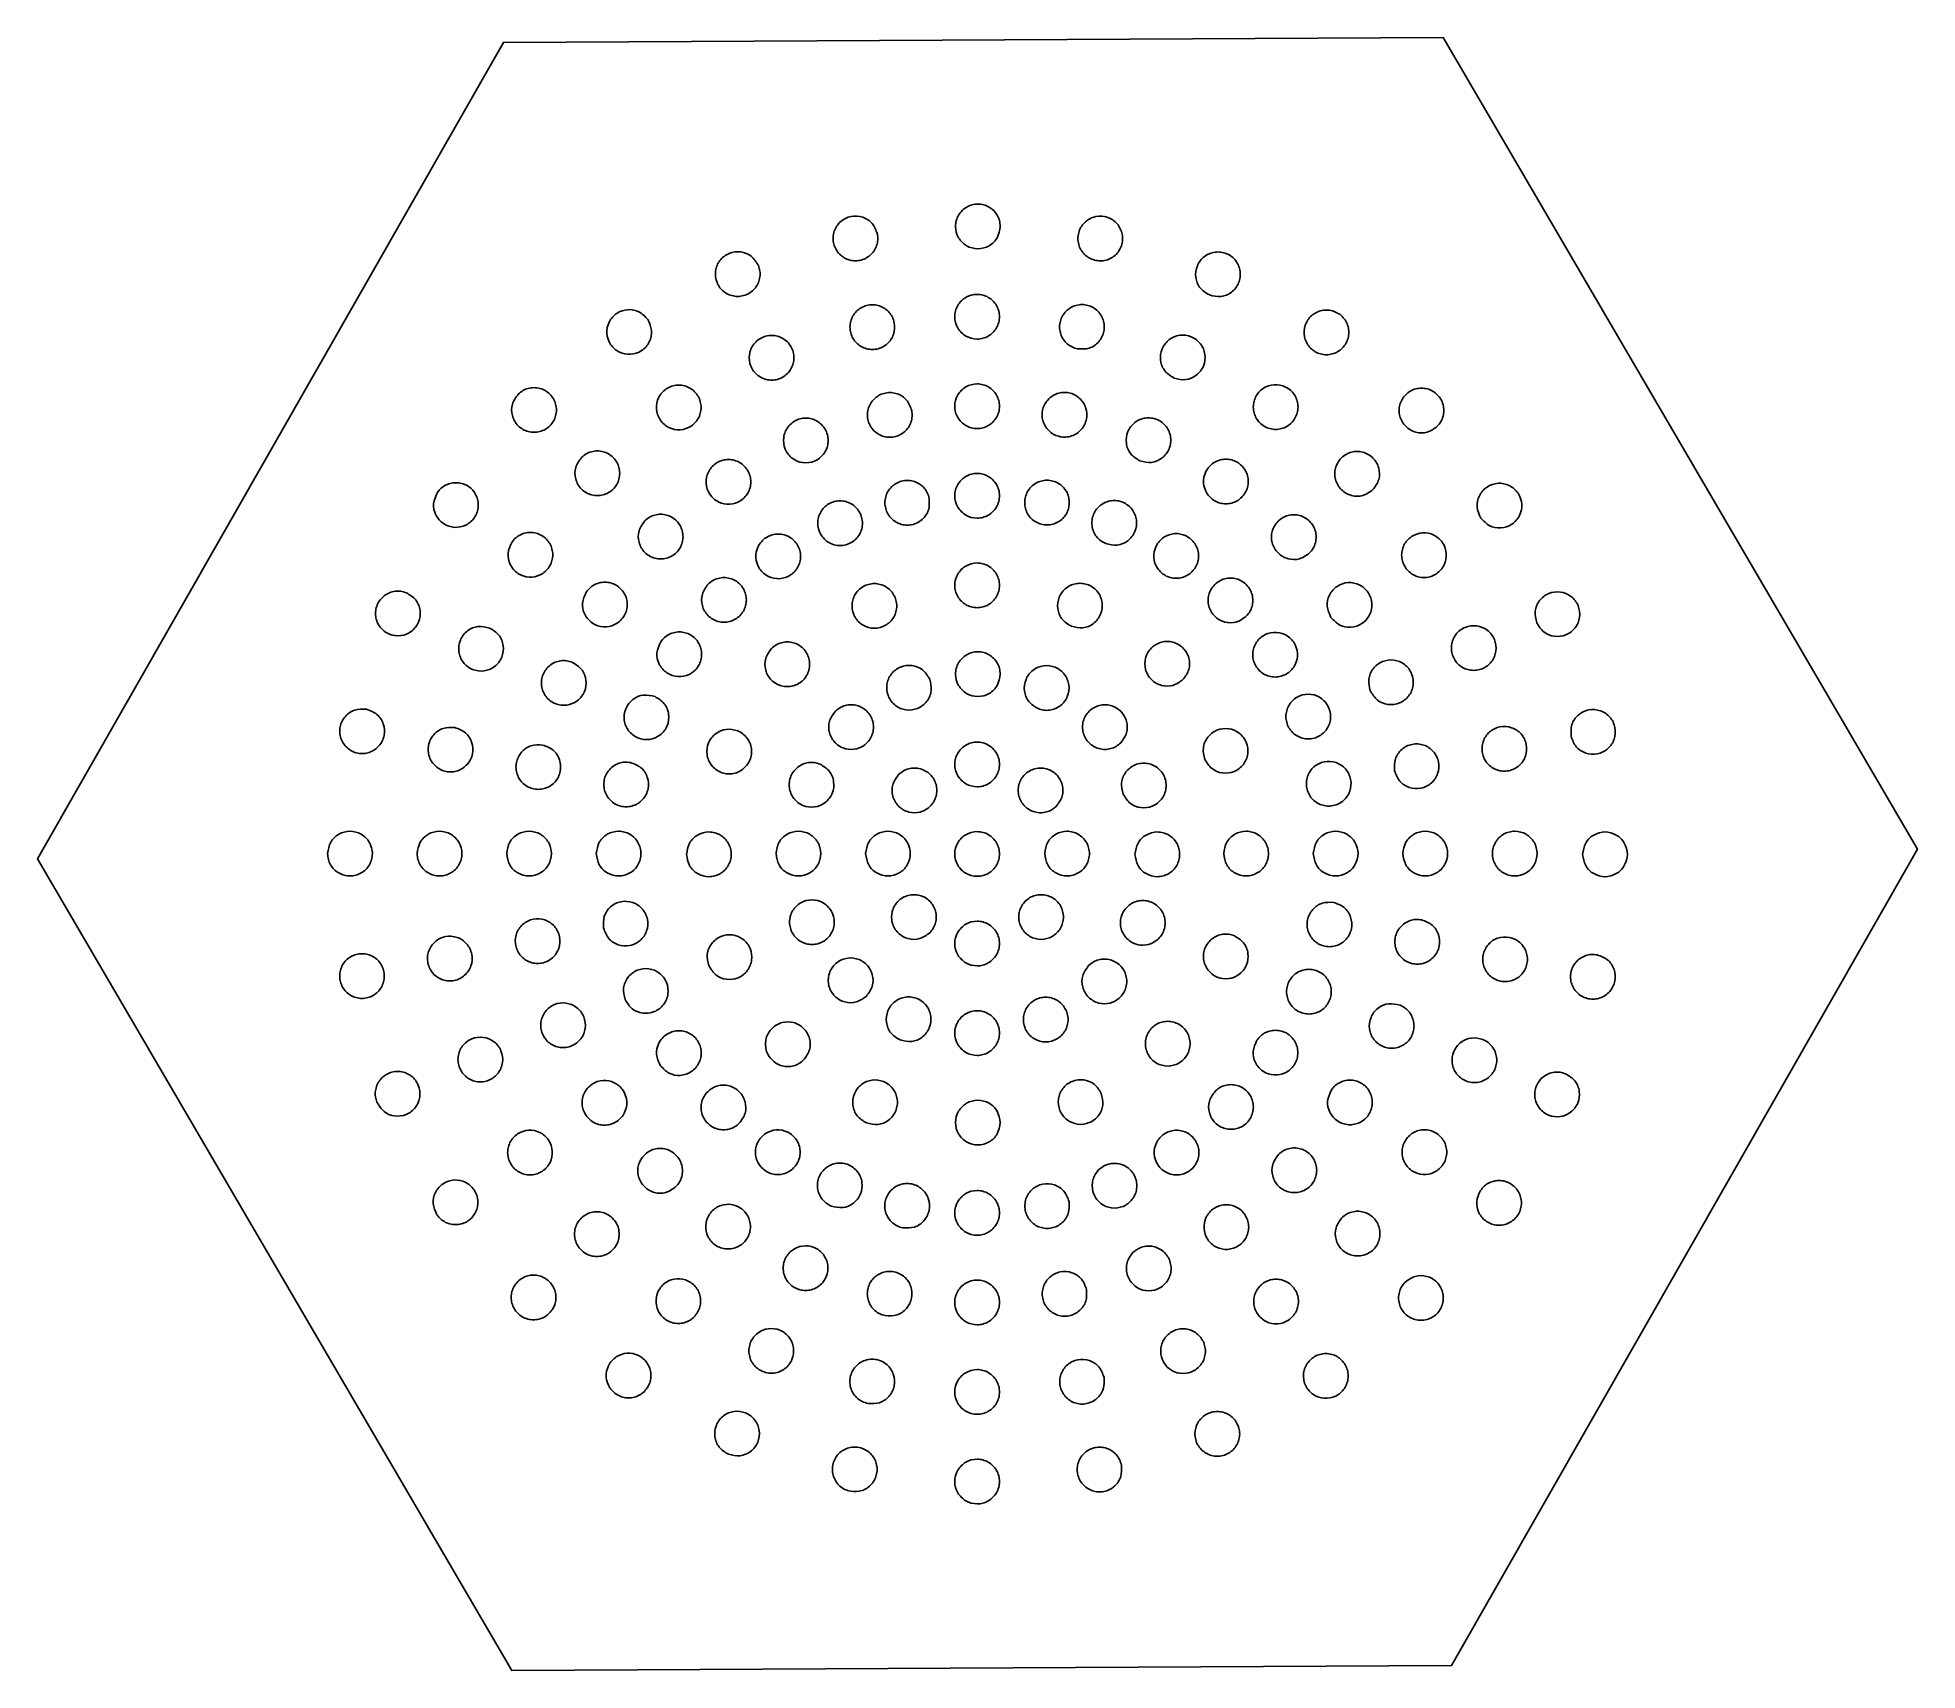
# Model space of a CAD drawing. Extents: x 3.8 to 51.7, y 2.8 to 44.4.
import ezdxf

# ---------------------------------------------------------------- set-up
doc = ezdxf.new("R2010")
doc.units = 0
doc.layers.add('Layer_1', color=7, linetype='CONTINUOUS')

msp = doc.modelspace()

# ---------------------------------------------------------------- linework, layer by layer
at = {"layer": 'Layer_1', "color": 1}
msp.add_lwpolyline([(39.628133, 44.428101), (51.718135, 23.730246), (39.838267, 2.911069), (15.868397, 2.789748), (3.778395, 23.487604), (15.658263, 44.30678), (39.628133, 44.428101)], close=True, dxfattribs=at)
at = {"layer": 'Layer_1', "color": 5}
for points in [[(25.194535, 39.418216), (25.194535, 39.418216)], [(28.327702, 39.612687), (28.327702, 39.612687)], [(22.159515, 38.616229), (22.159515, 38.616229)], [(30.768421, 38.744372), (30.768421, 38.744372)], [(33.663027, 37.864383), (33.663027, 37.864383)], [(19.33927, 37.237546), (19.33927, 37.237546)], [(25.625277, 37.156564), (25.625277, 37.156564)], [(28.308942, 37.310463), (28.308942, 37.310463)], [(23.023207, 36.482071), (23.023207, 36.482071)], [(30.30088, 36.490042), (30.30088, 36.490042)], [(37.120867, 36.593837), (37.120867, 36.593837)], [(32.76467, 35.744583), (32.76467, 35.744583)], [(16.036161, 35.335157), (16.036161, 35.335157)], [(20.602719, 35.312894), (20.602719, 35.312894)], [(28.308942, 35.026997), (28.308942, 35.026997)], [(26.070759, 34.916975), (26.070759, 34.916975)], [(35.82622, 34.690028), (35.82622, 34.690028)], [(23.897052, 34.372422), (23.897052, 34.372422)], [(29.855397, 34.250452), (29.855397, 34.250452)], [(39.473861, 34.51587), (39.473861, 34.51587)], [(17.650816, 33.720502), (17.650816, 33.720502)], [(31.890825, 33.634934), (31.890825, 33.634934)], [(21.871345, 33.414261), (21.871345, 33.414261)], [(13.973679, 32.824915), (13.973679, 32.824915)], [(26.516241, 32.677387), (26.516241, 32.677387)], [(28.308942, 32.743531), (28.308942, 32.743531)], [(34.557594, 32.791395), (34.557594, 32.791395)], [(37.832675, 32.901216), (37.832675, 32.901216)], [(24.770896, 32.262776), (24.770896, 32.262776)], [(40.58572, 32.176027), (40.58572, 32.176027)], [(19.265468, 32.10585), (19.265468, 32.10585)], [(29.409916, 32.010864), (29.409916, 32.010864)], [(15.872312, 31.556289), (15.872312, 31.556289)], [(23.13997, 31.515629), (23.13997, 31.515629)], [(31.016982, 31.525289), (31.016982, 31.525289)], [(36.218021, 31.286561), (36.218021, 31.286561)], [(33.288969, 30.892765), (33.288969, 30.892765)], [(38.661065, 30.912577), (38.661065, 30.912577)], [(13.185219, 30.268986), (13.185219, 30.268986)], [(17.770943, 30.287664), (17.770943, 30.287664)], [(20.880122, 30.491196), (20.880122, 30.491196)], [(28.308942, 30.460067), (28.308942, 30.460067)], [(25.64474, 30.15313), (25.64474, 30.15313)], [(15.305019, 29.37063), (15.305019, 29.37063)], [(30.143137, 29.415641), (30.143137, 29.415641)], [(34.603368, 29.671909), (34.603368, 29.671909)], [(36.762433, 29.643952), (36.762433, 29.643952)], [(42.010268, 29.506988), (42.010268, 29.506988)], [(19.669576, 29.019038), (19.669576, 29.019038)], [(22.494773, 28.85001), (22.494773, 28.85001)], [(17.414667, 28.496785), (17.414667, 28.496785)], [(34.863801, 28.375327), (34.863801, 28.375327)], [(39.876108, 28.643297), (39.876108, 28.643297)], [(26.528736, 28.067997), (26.528736, 28.067997)], [(28.327702, 28.195364), (28.327702, 28.195364)], [(32.988716, 28.057256), (32.988716, 28.057256)], [(19.524313, 27.622941), (19.524313, 27.622941)], [(37.766461, 27.769452), (37.766461, 27.769452)], [(12.165878, 27.299897), (12.165878, 27.299897)], [(24.122694, 27.248624), (24.122694, 27.248624)], [(29.293807, 27.316152), (29.293807, 27.316152)], [(35.656815, 26.895608), (35.656815, 26.895608)], [(14.420207, 26.832354), (14.420207, 26.832354)], [(16.659797, 26.386872), (16.659797, 26.386872)], [(21.633959, 26.749097), (21.633959, 26.749097)], [(31.400596, 26.442603), (31.400596, 26.442603)], [(42.886739, 26.611316), (42.886739, 26.611316)], [(18.899386, 25.94139), (18.899386, 25.94139)], [(23.733451, 25.899766), (23.733451, 25.899766)], [(28.308942, 25.893139), (28.308942, 25.893139)], [(33.547168, 26.021764), (33.547168, 26.021764)], [(40.625088, 26.180574), (40.625088, 26.180574)], [(25.737346, 25.633972), (25.737346, 25.633972)], [(38.385499, 25.735092), (38.385499, 25.735092)], [(31.462038, 25.137766), (31.462038, 25.137766)], [(36.145911, 25.28961), (36.145911, 25.28961)], [(29.759411, 24.827951), (29.759411, 24.827951)], [(11.175421, 23.619054), (11.175421, 23.619054)], [(13.458888, 23.619054), (13.458888, 23.619054)], [(15.742352, 23.619054), (15.742352, 23.619054)], [(18.025816, 23.619054), (18.025816, 23.619054)], [(20.328042, 23.600292), (20.328042, 23.600292)], [(22.611507, 23.619054), (22.611507, 23.619054)], [(24.894971, 23.619054), (24.894971, 23.619054)], [(28.308942, 23.609673), (28.308942, 23.609673)], [(29.461903, 23.619054), (29.461903, 23.619054)], [(31.764127, 23.600292), (31.764127, 23.600292)], [(34.028827, 23.619054), (34.028827, 23.619054)], [(36.312294, 23.619054), (36.312294, 23.619054)], [(38.595757, 23.619054), (38.595757, 23.619054)], [(40.879223, 23.619054), (40.879223, 23.619054)], [(43.181451, 23.600293), (43.181451, 23.600293)], [(28.966656, 22.404662), (28.966656, 22.404662)], [(32.18219, 22.379876), (32.18219, 22.379876)], [(36.834492, 22.373876), (36.834492, 22.373876)], [(18.210802, 21.722095), (18.210802, 21.722095)], [(22.998937, 21.652544), (22.998937, 21.652544)], [(26.530101, 21.598641), (26.530101, 21.598641)], [(39.074082, 21.928394), (39.074082, 21.928394)], [(15.971213, 21.276613), (15.971213, 21.276613)], [(28.308942, 21.326207), (28.308942, 21.326207)], [(34.299016, 21.523366), (34.299016, 21.523366)], [(41.313672, 21.482912), (41.313672, 21.482912)], [(13.731627, 20.831132), (13.731627, 20.831132)], [(20.896471, 20.761366), (20.896471, 20.761366)], [(30.581308, 20.763474), (30.581308, 20.763474)], [(36.418813, 20.625009), (36.418813, 20.625009)], [(43.55326, 21.03743), (43.55326, 21.03743)], [(11.492037, 20.385649), (11.492037, 20.385649)], [(18.762312, 19.897676), (18.762312, 19.897676)], [(24.915448, 19.983989), (24.915448, 19.983989)], [(38.528461, 19.751165), (38.528461, 19.751165)], [(30.01396, 19.604899), (30.01396, 19.604899)], [(16.652665, 19.023832), (16.652665, 19.023832)], [(25.773917, 18.867411), (25.773917, 18.867411)], [(28.308942, 19.042744), (28.308942, 19.042744)], [(32.195959, 19.175359), (32.195959, 19.175359)], [(34.874226, 18.859616), (34.874226, 18.859616)], [(40.638108, 18.877321), (40.638108, 18.877321)], [(23.314062, 18.35607), (23.314062, 18.35607)], [(14.543021, 18.149988), (14.543021, 18.149988)], [(19.659152, 18.215905), (19.659152, 18.215905)], [(42.747754, 18.003476), (42.747754, 18.003476)], [(12.433373, 17.276144), (12.433373, 17.276144)], [(30.905136, 17.502432), (30.905136, 17.502432)], [(33.810614, 17.560704), (33.810614, 17.560704)], [(36.772856, 17.590991), (36.772856, 17.590991)], [(17.760519, 16.947279), (17.760519, 16.947279)], [(21.672877, 16.741418), (21.672877, 16.741418)], [(24.917406, 16.750585), (24.917406, 16.750585)], [(28.327702, 16.759279), (28.327702, 16.759279)], [(33.299391, 16.31098), (33.299391, 16.31098)], [(38.671488, 16.322366), (38.671488, 16.322366)], [(35.425266, 15.946052), (35.425266, 15.946052)], [(15.86189, 15.678656), (15.86189, 15.678656)], [(23.129548, 15.688116), (23.129548, 15.688116)], [(31.768828, 15.368275), (31.768828, 15.368275)], [(20.058223, 15.126763), (20.058223, 15.126763)], [(40.575298, 15.027717), (40.575298, 15.027717)], [(13.963258, 14.41003), (13.963258, 14.41003)], [(24.019049, 14.630786), (24.019049, 14.630786)], [(28.308942, 14.457055), (28.308942, 14.457055)], [(30.083756, 14.742278), (30.083756, 14.742278)], [(34.568017, 14.412347), (34.568017, 14.412347)], [(25.842401, 14.075756), (25.842401, 14.075756)], [(37.03992, 14.331398), (37.03992, 14.331398)], [(18.443569, 13.51211), (18.443569, 13.51211)], [(21.860922, 13.789483), (21.860922, 13.789483)], [(32.642672, 13.258627), (32.642672, 13.258627)], [(23.145205, 12.521139), (23.145205, 12.521139)], [(30.529238, 12.502688), (30.529238, 12.502688)], [(35.836644, 12.513714), (35.836644, 12.513714)], [(38.654575, 12.690212), (38.654575, 12.690212)], [(28.308942, 12.173589), (28.308942, 12.173589)], [(16.828915, 11.897456), (16.828915, 11.897456)], [(20.592297, 11.890851), (20.592297, 11.890851)], [(25.396919, 11.836167), (25.396919, 11.836167)], [(33.516516, 11.148981), (33.516516, 11.148981)], [(37.105268, 10.615084), (37.105268, 10.615084)], [(22.271361, 10.411494), (22.271361, 10.411494)], [(30.97472, 10.263101), (30.97472, 10.263101)], [(19.323671, 9.992219), (19.323671, 9.992219)], [(24.951437, 9.59658), (24.951437, 9.59658)], [(28.308942, 9.890124), (28.308942, 9.890124)], [(34.39036, 9.039335), (34.39036, 9.039335)], [(21.397517, 8.301847), (21.397517, 8.301847)], [(31.420202, 8.023511), (31.420202, 8.023511)], [(24.505955, 7.35699), (24.505955, 7.35699)], [(28.308942, 7.606659), (28.308942, 7.606659)]]:
    msp.add_lwpolyline(points, close=True, dxfattribs=at)
for points, knots in [([(25.194535, 39.418216), (25.200539, 39.368558), (25.212497, 39.269654), (25.180966, 39.121641), (25.115033, 38.986748), (25.0156, 38.873596), (24.89053, 38.790007), (24.748017, 38.741575), (24.597832, 38.731786), (24.450251, 38.761141), (24.315243, 38.82766), (24.202122, 38.926936), (24.118524, 39.052049), (24.070095, 39.19455), (24.060305, 39.344738), (24.08966, 39.492318), (24.156181, 39.627324), (24.255449, 39.740457), (24.380595, 39.824008), (24.570432, 39.888813), (24.825806, 39.871443), (25.090629, 39.701808), (25.159554, 39.51369), (25.194535, 39.418216)], [0, 0, 0, 0, 0.149197, 0.297159, 0.446355, 0.595552, 0.743514, 0.892711, 1.041908, 1.18987, 1.339067, 1.488264, 1.636226, 1.785423, 1.93462, 2.082582, 2.231778, 2.380975, 2.528937, 2.678134, 2.976133, 3.265294, 3.563294, 3.563294, 3.563294, 3.563294]), ([(28.327702, 39.612687), (28.312037, 39.512215), (28.281171, 39.314252), (28.05427, 39.096317), (27.758277, 39.015539), (27.459211, 39.096382), (27.241343, 39.313997), (27.174443, 39.563296), (27.200973, 39.761833), (27.258503, 39.900934), (27.350096, 40.020349), (27.46953, 40.111934), (27.608549, 40.169516), (27.757757, 40.189215), (27.90698, 40.169516), (28.045955, 40.111933), (28.165552, 40.020353), (28.256534, 39.900916), (28.316335, 39.761898), (28.323902, 39.662562), (28.327702, 39.612687)], [0, 0, 0, 0, 0.297999, 0.58716, 0.88516, 1.183159, 1.47232, 1.77032, 1.919516, 2.067478, 2.216675, 2.365872, 2.513834, 2.66303, 2.812227, 2.960189, 3.109386, 3.258583, 3.406545, 3.555741, 3.555741, 3.555741, 3.555741]), ([(30.768421, 38.744372), (30.720246, 38.757829), (30.624295, 38.784631), (30.499614, 38.870403), (30.400226, 38.982942), (30.33372, 39.118089), (30.304426, 39.265699), (30.317137, 39.465614), (30.431418, 39.697033), (30.687424, 39.868093), (30.944967, 39.885113), (31.134516, 39.820355), (31.25972, 39.736794), (31.358972, 39.623663), (31.425497, 39.488657), (31.454851, 39.341076), (31.445062, 39.190892), (31.39663, 39.048379), (31.313041, 38.923308), (31.199889, 38.823874), (31.064997, 38.757942), (30.916983, 38.726411), (30.818079, 38.738368), (30.768421, 38.744372)], [0, 0, 0, 0, 0.149197, 0.297159, 0.446355, 0.595552, 0.743514, 0.892711, 1.19071, 1.479871, 1.777871, 1.927067, 2.075029, 2.224226, 2.373423, 2.521385, 2.670582, 2.819779, 2.967741, 3.116938, 3.266135, 3.414097, 3.563294, 3.563294, 3.563294, 3.563294]), ([(22.159515, 38.616229), (22.175091, 38.568697), (22.206115, 38.474026), (22.204065, 38.322706), (22.165716, 38.177543), (22.090268, 38.047166), (21.983908, 37.940783), (21.853583, 37.865479), (21.708194, 37.826579), (21.557721, 37.826577), (21.412331, 37.865486), (21.282011, 37.94076), (21.175629, 38.047256), (21.075142, 38.220528), (21.041547, 38.476451), (21.159553, 38.760876), (21.404916, 38.950013), (21.709291, 38.988655), (22.002321, 38.874141), (22.106594, 38.703059), (22.159515, 38.616229)], [0, 0, 0, 0, 0.149197, 0.297159, 0.446355, 0.595552, 0.743514, 0.892711, 1.041908, 1.18987, 1.339066, 1.488263, 1.636225, 1.785422, 2.083421, 2.372582, 2.670582, 2.968581, 3.257742, 3.555741, 3.555741, 3.555741, 3.555741]), ([(33.663027, 37.864383), (33.576211, 37.917318), (33.405155, 38.021619), (33.290443, 38.314448), (33.323228, 38.568304), (33.423823, 38.74185), (33.530184, 38.848292), (33.660509, 38.923581), (33.805898, 38.962486), (33.95637, 38.962485), (34.101762, 38.923583), (34.232077, 38.848283), (34.338477, 38.741884), (34.413773, 38.611569), (34.45269, 38.466178), (34.452633, 38.315703), (34.401048, 38.121856), (34.244727, 37.919171), (33.956552, 37.793222), (33.761846, 37.840426), (33.663027, 37.864383)], [0, 0, 0, 0, 0.298, 0.587161, 0.88516, 1.034357, 1.182319, 1.331516, 1.480713, 1.628675, 1.777872, 1.927068, 2.07503, 2.224227, 2.373424, 2.521386, 2.670583, 2.968583, 3.257744, 3.555743, 3.555743, 3.555743, 3.555743]), ([(28.308942, 37.310463), (28.305142, 37.260588), (28.297575, 37.161251), (28.237775, 37.022233), (28.146787, 36.902799), (28.027211, 36.811206), (27.888154, 36.753677), (27.689599, 36.727142), (27.440332, 36.794079), (27.222615, 37.011795), (27.155678, 37.261068), (27.182213, 37.459609), (27.239741, 37.598709), (27.331335, 37.718124), (27.450769, 37.80971), (27.589788, 37.867291), (27.738996, 37.88699), (27.888219, 37.867292), (28.027194, 37.809709), (28.146792, 37.718129), (28.237774, 37.598692), (28.297575, 37.459674), (28.305142, 37.360337), (28.308942, 37.310463)], [0, 0, 0, 0, 0.149197, 0.297159, 0.446355, 0.595552, 0.743514, 0.892711, 1.19071, 1.479871, 1.777871, 1.927067, 2.075029, 2.224226, 2.373423, 2.521385, 2.670582, 2.819779, 2.967741, 3.116938, 3.266135, 3.414097, 3.563294, 3.563294, 3.563294, 3.563294]), ([(19.33927, 37.237546), (19.382064, 37.145304), (19.466383, 36.963556), (19.398801, 36.656284), (19.197563, 36.424698), (18.904011, 36.325676), (18.601864, 36.385903), (18.368869, 36.589145), (18.270262, 36.882181), (18.330245, 37.184376), (18.534068, 37.417688), (18.825036, 37.514985), (19.134781, 37.459834), (19.270426, 37.312382), (19.33927, 37.237546)], [0, 0, 0, 0, 0.298, 0.587161, 0.88516, 1.18316, 1.472321, 1.77032, 2.06832, 2.357481, 2.655481, 2.95348, 3.242641, 3.540641, 3.540641, 3.540641, 3.540641]), ([(25.625277, 37.156564), (25.629495, 37.054971), (25.637807, 36.854796), (25.458058, 36.59673), (25.228771, 36.482955), (25.028585, 36.470179), (24.880991, 36.499479), (24.745985, 36.566013), (24.632864, 36.665285), (24.549266, 36.790398), (24.500836, 36.932899), (24.491047, 37.083087), (24.520402, 37.230667), (24.586921, 37.365676), (24.686197, 37.478797), (24.81131, 37.562394), (24.953809, 37.610823), (25.104008, 37.620615), (25.251546, 37.591251), (25.386712, 37.524764), (25.499246, 37.425371), (25.585019, 37.300691), (25.611821, 37.204739), (25.625277, 37.156564)], [0, 0, 0, 0, 0.297999, 0.58716, 0.88516, 1.034356, 1.182319, 1.331515, 1.480712, 1.628674, 1.777871, 1.927068, 2.07503, 2.224227, 2.373424, 2.521386, 2.670583, 2.819779, 2.967742, 3.116938, 3.266135, 3.414097, 3.563294, 3.563294, 3.563294, 3.563294]), ([(30.30088, 36.490042), (30.252705, 36.503498), (30.156753, 36.5303), (30.032073, 36.616073), (29.93268, 36.728608), (29.866193, 36.863773), (29.836829, 37.011312), (29.846621, 37.16151), (29.89505, 37.304009), (29.978647, 37.429122), (30.091768, 37.528398), (30.226777, 37.594917), (30.374357, 37.624273), (30.524545, 37.614483), (30.667046, 37.566053), (30.792159, 37.482456), (30.891431, 37.369334), (30.957965, 37.234329), (30.987265, 37.086735), (30.974489, 36.886549), (30.860714, 36.657261), (30.602648, 36.477513), (30.402473, 36.485824), (30.30088, 36.490042)], [0, 0, 0, 0, 0.149197, 0.297159, 0.446355, 0.595552, 0.743514, 0.892711, 1.041908, 1.18987, 1.339067, 1.488264, 1.636226, 1.785423, 1.93462, 2.082582, 2.231778, 2.380975, 2.528937, 2.678134, 2.976133, 3.265294, 3.563294, 3.563294, 3.563294, 3.563294]), ([(37.120867, 36.593837), (37.089999, 36.554479), (37.028519, 36.476088), (36.901562, 36.393721), (36.759555, 36.344966), (36.609245, 36.335241), (36.461661, 36.364664), (36.281827, 36.452912), (36.111758, 36.647054), (36.051689, 36.949035), (36.134522, 37.193486), (36.266888, 37.343825), (36.392001, 37.427521), (36.534502, 37.475924), (36.68469, 37.485721), (36.83227, 37.456363), (36.967277, 37.389847), (37.080407, 37.290564), (37.163969, 37.165476), (37.212532, 37.022885), (37.221825, 36.87303), (37.194314, 36.724217), (37.145417, 36.637417), (37.120867, 36.593837)], [0, 0, 0, 0, 0.149197, 0.297159, 0.446355, 0.595552, 0.743514, 0.892711, 1.19071, 1.479871, 1.777871, 1.927067, 2.075029, 2.224226, 2.373423, 2.521385, 2.670582, 2.819779, 2.967741, 3.116938, 3.266135, 3.414097, 3.563294, 3.563294, 3.563294, 3.563294]), ([(23.023207, 36.482071), (23.038783, 36.434539), (23.069806, 36.339868), (23.067757, 36.188547), (23.029407, 36.043384), (22.953959, 35.913008), (22.847599, 35.806625), (22.717273, 35.73132), (22.571884, 35.69242), (22.421412, 35.692418), (22.276022, 35.731327), (22.145702, 35.806601), (22.039321, 35.913097), (21.938828, 36.08637), (21.905276, 36.342285), (22.023105, 36.626745), (22.227782, 36.783977), (22.421377, 36.835446), (22.571865, 36.835511), (22.717389, 36.796649), (22.847156, 36.721126), (22.955604, 36.615574), (23.00061, 36.526695), (23.023207, 36.482071)], [0, 0, 0, 0, 0.149197, 0.297159, 0.446356, 0.595553, 0.743515, 0.892712, 1.041909, 1.189871, 1.339068, 1.488264, 1.636226, 1.785423, 2.083422, 2.372583, 2.670583, 2.819779, 2.967742, 3.116938, 3.266135, 3.414097, 3.563294, 3.563294, 3.563294, 3.563294]), ([(32.76467, 35.744583), (32.677841, 35.797504), (32.506759, 35.901776), (32.39224, 36.19481), (32.430902, 36.499169), (32.619967, 36.744592), (32.904653, 36.862378), (33.211297, 36.822834), (33.456088, 36.633967), (33.574104, 36.349375), (33.534253, 36.042146), (33.346377, 35.799594), (33.058194, 35.673365), (32.863488, 35.720606), (32.76467, 35.744583)], [0, 0, 0, 0, 0.298, 0.587161, 0.88516, 1.18316, 1.472321, 1.77032, 2.06832, 2.357481, 2.65548, 2.95348, 3.242641, 3.54064, 3.54064, 3.54064, 3.54064]), ([(16.036161, 35.335157), (16.074115, 35.367737), (16.149707, 35.432628), (16.290293, 35.488642), (16.439082, 35.508764), (16.588407, 35.488952), (16.727394, 35.431399), (16.84684, 35.339812), (16.938417, 35.220376), (16.996002, 35.081358), (17.015694, 34.932146), (16.996021, 34.78294), (16.938341, 34.643901), (16.816714, 34.484754), (16.593128, 34.355779), (16.285194, 34.355958), (16.016559, 34.510265), (15.864378, 34.776682), (15.858037, 35.091229), (15.976194, 35.253036), (16.036161, 35.335157)], [0, 0, 0, 0, 0.149197, 0.297159, 0.446356, 0.595552, 0.743515, 0.892711, 1.041908, 1.18987, 1.339067, 1.488264, 1.636226, 1.785423, 2.083422, 2.372583, 2.670583, 2.968583, 3.257744, 3.555743, 3.555743, 3.555743, 3.555743]), ([(20.602719, 35.312894), (20.627269, 35.269313), (20.676165, 35.182514), (20.703678, 35.033701), (20.694378, 34.883845), (20.645841, 34.741256), (20.562181, 34.616164), (20.411828, 34.483801), (20.167404, 34.400891), (19.86533, 34.461286), (19.632302, 34.664482), (19.53375, 34.957531), (19.59355, 35.259723), (19.763686, 35.453813), (19.943511, 35.542068), (20.091097, 35.57149), (20.241406, 35.561765), (20.383414, 35.51301), (20.51037, 35.430643), (20.571851, 35.352252), (20.602719, 35.312894)], [0, 0, 0, 0, 0.149197, 0.297159, 0.446356, 0.595552, 0.743515, 0.892711, 1.190711, 1.479872, 1.777872, 2.075871, 2.365032, 2.663032, 2.812229, 2.960191, 3.109387, 3.258584, 3.406546, 3.555743, 3.555743, 3.555743, 3.555743]), ([(28.308942, 35.026997), (28.305142, 34.977122), (28.297575, 34.877785), (28.237774, 34.738768), (28.146792, 34.61933), (28.027194, 34.527751), (27.888219, 34.470168), (27.738996, 34.450469), (27.589788, 34.470168), (27.450769, 34.52775), (27.331335, 34.619335), (27.239741, 34.738751), (27.182213, 34.877851), (27.155678, 35.076391), (27.222615, 35.325665), (27.440332, 35.54338), (27.689599, 35.610318), (27.888154, 35.583783), (28.027211, 35.526254), (28.146787, 35.43466), (28.237775, 35.315227), (28.297575, 35.176208), (28.305142, 35.076872), (28.308942, 35.026997)], [0, 0, 0, 0, 0.149197, 0.297159, 0.446356, 0.595553, 0.743515, 0.892712, 1.041909, 1.189871, 1.339068, 1.488264, 1.636226, 1.785423, 2.083422, 2.372583, 2.670583, 2.819779, 2.967742, 3.116938, 3.266135, 3.414097, 3.563294, 3.563294, 3.563294, 3.563294]), ([(35.82622, 34.690028), (35.795352, 34.65067), (35.733871, 34.572278), (35.606914, 34.489913), (35.464909, 34.441151), (35.314589, 34.431451), (35.167044, 34.460783), (35.032025, 34.527308), (34.918908, 34.626583), (34.835308, 34.751695), (34.786885, 34.894199), (34.777071, 35.044376), (34.806517, 35.191995), (34.894758, 35.371817), (35.088903, 35.541893), (35.390884, 35.601959), (35.635331, 35.51913), (35.785681, 35.386756), (35.869342, 35.261666), (35.917878, 35.119076), (35.927178, 34.969221), (35.899666, 34.820408), (35.850769, 34.733609), (35.82622, 34.690028)], [0, 0, 0, 0, 0.149197, 0.297159, 0.446356, 0.595553, 0.743515, 0.892712, 1.041909, 1.189871, 1.339068, 1.488264, 1.636226, 1.785423, 2.083422, 2.372583, 2.670583, 2.819779, 2.967742, 3.116938, 3.266135, 3.414097, 3.563294, 3.563294, 3.563294, 3.563294]), ([(39.473861, 34.51587), (39.39174, 34.455902), (39.229934, 34.337746), (38.915387, 34.344087), (38.648969, 34.496267), (38.494663, 34.764903), (38.494484, 35.072837), (38.623459, 35.296422), (38.782605, 35.41805), (38.921644, 35.475729), (39.07085, 35.495402), (39.220063, 35.475711), (39.359081, 35.418125), (39.478516, 35.326549), (39.570104, 35.207103), (39.627656, 35.068116), (39.647468, 34.918791), (39.627347, 34.770002), (39.571333, 34.629416), (39.506442, 34.553823), (39.473861, 34.51587)], [0, 0, 0, 0, 0.298, 0.587161, 0.88516, 1.18316, 1.472321, 1.77032, 1.919517, 2.067479, 2.216676, 2.365873, 2.513835, 2.663032, 2.812229, 2.960191, 3.109387, 3.258584, 3.406546, 3.555743, 3.555743, 3.555743, 3.555743]), ([(26.070759, 34.916975), (26.076763, 34.867317), (26.088721, 34.768413), (26.05719, 34.6204), (25.991257, 34.485508), (25.891824, 34.372356), (25.766753, 34.288766), (25.624241, 34.240334), (25.474056, 34.230545), (25.326475, 34.2599), (25.191466, 34.326419), (25.078345, 34.425696), (24.994748, 34.550808), (24.946318, 34.69331), (24.936529, 34.843497), (24.965884, 34.991078), (25.032405, 35.126083), (25.131672, 35.239216), (25.256819, 35.322768), (25.446656, 35.387572), (25.70203, 35.370202), (25.966853, 35.200567), (26.035778, 35.012449), (26.070759, 34.916975)], [0, 0, 0, 0, 0.149197, 0.297159, 0.446355, 0.595552, 0.743514, 0.892711, 1.041908, 1.18987, 1.339067, 1.488264, 1.636226, 1.785423, 1.93462, 2.082582, 2.231778, 2.380975, 2.528937, 2.678134, 2.976133, 3.265294, 3.563294, 3.563294, 3.563294, 3.563294]), ([(29.855397, 34.250452), (29.807222, 34.263908), (29.71127, 34.290709), (29.586591, 34.376483), (29.487198, 34.489018), (29.42071, 34.624184), (29.391346, 34.771722), (29.401138, 34.921921), (29.449568, 35.064419), (29.533164, 35.189533), (29.64629, 35.288804), (29.78128, 35.355341), (29.928931, 35.384628), (30.128833, 35.371919), (30.360258, 35.257638), (30.531316, 35.00163), (30.548337, 34.744093), (30.483576, 34.554531), (30.400024, 34.429368), (30.286862, 34.32996), (30.151973, 34.26402), (30.003959, 34.232491), (29.905055, 34.244448), (29.855397, 34.250452)], [0, 0, 0, 0, 0.149197, 0.297159, 0.446356, 0.595553, 0.743515, 0.892712, 1.041909, 1.189871, 1.339068, 1.488264, 1.636226, 1.785423, 2.083422, 2.372583, 2.670583, 2.819779, 2.967742, 3.116938, 3.266135, 3.414097, 3.563294, 3.563294, 3.563294, 3.563294]), ([(23.897052, 34.372422), (23.912628, 34.32489), (23.943651, 34.230219), (23.941603, 34.078898), (23.903247, 33.933736), (23.827825, 33.803356), (23.721367, 33.696989), (23.548081, 33.596501), (23.292179, 33.562869), (23.007691, 33.681036), (22.818783, 33.925789), (22.779295, 34.232434), (22.896901, 34.517153), (23.101633, 34.674322), (23.29522, 34.725799), (23.44571, 34.725862), (23.591234, 34.687001), (23.721002, 34.611478), (23.82945, 34.505926), (23.874456, 34.417047), (23.897052, 34.372422)], [0, 0, 0, 0, 0.149197, 0.297159, 0.446356, 0.595552, 0.743515, 0.892711, 1.190711, 1.479872, 1.777872, 2.075871, 2.365032, 2.663032, 2.812229, 2.960191, 3.109388, 3.258585, 3.406547, 3.555744, 3.555744, 3.555744, 3.555744]), ([(31.890825, 33.634934), (31.80401, 33.68787), (31.632953, 33.79217), (31.518242, 34.084999), (31.551026, 34.338855), (31.651621, 34.512402), (31.757982, 34.618843), (31.888307, 34.694132), (32.033697, 34.733037), (32.184169, 34.733036), (32.32956, 34.694135), (32.459875, 34.618835), (32.566276, 34.512435), (32.641571, 34.38212), (32.680488, 34.236729), (32.680431, 34.086255), (32.628846, 33.892407), (32.472525, 33.689722), (32.184351, 33.563774), (31.989644, 33.610977), (31.890825, 33.634934)], [0, 0, 0, 0, 0.298, 0.587161, 0.88516, 1.034357, 1.182319, 1.331516, 1.480713, 1.628675, 1.777872, 1.927068, 2.07503, 2.224227, 2.373424, 2.521386, 2.670583, 2.968582, 3.257743, 3.555743, 3.555743, 3.555743, 3.555743]), ([(17.650816, 33.720502), (17.688769, 33.753083), (17.764362, 33.817974), (17.904948, 33.873988), (18.053737, 33.894109), (18.203061, 33.874297), (18.342049, 33.816745), (18.461494, 33.725157), (18.553071, 33.605722), (18.610657, 33.466704), (18.630348, 33.317491), (18.610675, 33.168285), (18.552996, 33.029246), (18.431368, 32.8701), (18.207782, 32.741125), (17.899848, 32.741304), (17.631213, 32.89561), (17.479032, 33.162028), (17.472692, 33.476575), (17.590848, 33.638381), (17.650816, 33.720502)], [0, 0, 0, 0, 0.149197, 0.297159, 0.446356, 0.595552, 0.743515, 0.892711, 1.041908, 1.18987, 1.339067, 1.488264, 1.636226, 1.785423, 2.083422, 2.372583, 2.670583, 2.968583, 3.257744, 3.555743, 3.555743, 3.555743, 3.555743]), ([(21.871345, 33.414261), (21.895895, 33.370681), (21.944791, 33.283881), (21.972304, 33.135068), (21.963004, 32.985213), (21.914467, 32.842623), (21.830807, 32.717531), (21.680453, 32.585168), (21.43603, 32.502258), (21.133956, 32.562654), (20.900928, 32.765849), (20.802376, 33.058898), (20.862176, 33.361091), (21.032312, 33.55518), (21.212137, 33.643435), (21.359723, 33.672857), (21.510032, 33.663132), (21.65204, 33.614377), (21.778996, 33.53201), (21.840477, 33.453619), (21.871345, 33.414261)], [0, 0, 0, 0, 0.149197, 0.297159, 0.446356, 0.595552, 0.743515, 0.892711, 1.190711, 1.479872, 1.777872, 2.075871, 2.365032, 2.663032, 2.812229, 2.960191, 3.109387, 3.258584, 3.406546, 3.555743, 3.555743, 3.555743, 3.555743]), ([(34.557594, 32.791395), (34.526725, 32.752037), (34.465245, 32.673646), (34.338288, 32.59128), (34.196281, 32.542524), (34.045971, 32.532799), (33.898387, 32.562222), (33.718553, 32.65047), (33.548484, 32.844612), (33.488415, 33.146593), (33.571248, 33.391045), (33.703614, 33.541383), (33.828727, 33.625079), (33.971228, 33.673483), (34.121416, 33.68328), (34.268996, 33.653922), (34.404003, 33.587406), (34.517133, 33.488123), (34.600695, 33.363034), (34.649258, 33.220444), (34.658551, 33.070588), (34.63104, 32.921775), (34.582143, 32.834976), (34.557594, 32.791395)], [0, 0, 0, 0, 0.149197, 0.297159, 0.446355, 0.595552, 0.743514, 0.892711, 1.19071, 1.479871, 1.777871, 1.927067, 2.075029, 2.224226, 2.373423, 2.521385, 2.670582, 2.819779, 2.967741, 3.116938, 3.266135, 3.414097, 3.563294, 3.563294, 3.563294, 3.563294]), ([(37.832675, 32.901216), (37.750555, 32.841248), (37.588749, 32.723092), (37.274196, 32.72943), (37.007801, 32.881622), (36.853411, 33.150215), (36.853536, 33.458306), (37.007417, 33.726475), (37.275585, 33.880356), (37.583676, 33.88048), (37.852269, 33.72609), (38.004461, 33.459695), (38.010799, 33.145142), (37.892643, 32.983336), (37.832675, 32.901216)], [0, 0, 0, 0, 0.298, 0.587161, 0.88516, 1.18316, 1.472321, 1.77032, 2.06832, 2.357481, 2.655481, 2.95348, 3.242641, 3.540641, 3.540641, 3.540641, 3.540641]), ([(13.973679, 32.824915), (14.004547, 32.864273), (14.066027, 32.942665), (14.192984, 33.02503), (14.334989, 33.073791), (14.48531, 33.083492), (14.632854, 33.05416), (14.767873, 32.987635), (14.880991, 32.888361), (14.96459, 32.763248), (15.013013, 32.620744), (15.022827, 32.470567), (14.993381, 32.322947), (14.905139, 32.143131), (14.711011, 31.973014), (14.408959, 31.913115), (14.115381, 32.012048), (13.914149, 32.243658), (13.846566, 32.550924), (13.930885, 32.732672), (13.973679, 32.824915)], [0, 0, 0, 0, 0.149197, 0.297159, 0.446356, 0.595552, 0.743515, 0.892711, 1.041908, 1.18987, 1.339067, 1.488264, 1.636226, 1.785423, 2.083422, 2.372583, 2.670583, 2.968582, 3.257743, 3.555743, 3.555743, 3.555743, 3.555743]), ([(26.516241, 32.677387), (26.520459, 32.575793), (26.52877, 32.375619), (26.349022, 32.117553), (26.119734, 32.003777), (25.919548, 31.991001), (25.771954, 32.020301), (25.636949, 32.086835), (25.523827, 32.186107), (25.44023, 32.31122), (25.3918, 32.453721), (25.38201, 32.603909), (25.411366, 32.751489), (25.477885, 32.886498), (25.577161, 32.999619), (25.702274, 33.083217), (25.844773, 33.131646), (25.994971, 33.141438), (26.14251, 33.112074), (26.277675, 33.045586), (26.39021, 32.946193), (26.475983, 32.821513), (26.502785, 32.725562), (26.516241, 32.677387)], [0, 0, 0, 0, 0.297999, 0.58716, 0.88516, 1.034356, 1.182319, 1.331515, 1.480712, 1.628674, 1.777871, 1.927068, 2.07503, 2.224227, 2.373424, 2.521386, 2.670583, 2.819779, 2.967742, 3.116938, 3.266135, 3.414097, 3.563294, 3.563294, 3.563294, 3.563294]), ([(28.308942, 32.743531), (28.305142, 32.693657), (28.297575, 32.59432), (28.237775, 32.455302), (28.146787, 32.335868), (28.027211, 32.244275), (27.888154, 32.186746), (27.689599, 32.160211), (27.440332, 32.227148), (27.222615, 32.444864), (27.155678, 32.694137), (27.182213, 32.892678), (27.239741, 33.031778), (27.331335, 33.151193), (27.450769, 33.242779), (27.589788, 33.30036), (27.738996, 33.320059), (27.888219, 33.300361), (28.027194, 33.242778), (28.146792, 33.151198), (28.237774, 33.031761), (28.297575, 32.892743), (28.305142, 32.793406), (28.308942, 32.743531)], [0, 0, 0, 0, 0.149197, 0.297159, 0.446355, 0.595552, 0.743514, 0.892711, 1.19071, 1.479871, 1.777871, 1.927067, 2.075029, 2.224226, 2.373423, 2.521385, 2.670582, 2.819779, 2.967741, 3.116938, 3.266135, 3.414097, 3.563294, 3.563294, 3.563294, 3.563294]), ([(29.409916, 32.010864), (29.361741, 32.024321), (29.265789, 32.051122), (29.141109, 32.136896), (29.041716, 32.24943), (28.975229, 32.384596), (28.945865, 32.532135), (28.955657, 32.682334), (29.004087, 32.824832), (29.087683, 32.949946), (29.200809, 33.049217), (29.335799, 33.115754), (29.483449, 33.145041), (29.683351, 33.132332), (29.914777, 33.018051), (30.085834, 32.762042), (30.102856, 32.504506), (30.038095, 32.314944), (29.954543, 32.189781), (29.841381, 32.090372), (29.706491, 32.024433), (29.558478, 31.992903), (29.459573, 32.004861), (29.409916, 32.010864)], [0, 0, 0, 0, 0.149197, 0.297159, 0.446356, 0.595553, 0.743515, 0.892712, 1.041909, 1.189871, 1.339068, 1.488264, 1.636226, 1.785423, 2.083422, 2.372583, 2.670583, 2.819779, 2.967742, 3.116938, 3.266135, 3.414097, 3.563294, 3.563294, 3.563294, 3.563294]), ([(24.770896, 32.262776), (24.786472, 32.215244), (24.817495, 32.120573), (24.815447, 31.969252), (24.777091, 31.82409), (24.701669, 31.693709), (24.595212, 31.587342), (24.421925, 31.486855), (24.166023, 31.453223), (23.881535, 31.571389), (23.692627, 31.816142), (23.653139, 32.122787), (23.770746, 32.407506), (23.975477, 32.564675), (24.169065, 32.616152), (24.319554, 32.616215), (24.465079, 32.577354), (24.594846, 32.501831), (24.703294, 32.396279), (24.7483, 32.3074), (24.770896, 32.262776)], [0, 0, 0, 0, 0.149197, 0.297159, 0.446356, 0.595552, 0.743515, 0.892711, 1.190711, 1.479872, 1.777872, 2.075871, 2.365032, 2.663032, 2.812228, 2.960191, 3.109387, 3.258584, 3.406546, 3.555743, 3.555743, 3.555743, 3.555743]), ([(31.016982, 31.525289), (30.972357, 31.547886), (30.883478, 31.592891), (30.777928, 31.70134), (30.702399, 31.831103), (30.663559, 31.976643), (30.663543, 32.127075), (30.702449, 32.272477), (30.777747, 32.402789), (30.884146, 32.509191), (31.014465, 32.584484), (31.159841, 32.623408), (31.31037, 32.623327), (31.503947, 32.571861), (31.708667, 32.414651), (31.826343, 32.130089), (31.786584, 31.822851), (31.598684, 31.580301), (31.310507, 31.454071), (31.1158, 31.501313), (31.016982, 31.525289)], [0, 0, 0, 0, 0.149197, 0.297159, 0.446355, 0.595552, 0.743514, 0.892711, 1.041907, 1.189869, 1.339066, 1.488263, 1.636225, 1.785421, 2.083421, 2.372582, 2.670582, 2.968582, 3.257743, 3.555742, 3.555742, 3.555742, 3.555742]), ([(40.58572, 32.176027), (40.542926, 32.268269), (40.458607, 32.450017), (40.526189, 32.757289), (40.727428, 32.988875), (41.020979, 33.087897), (41.323126, 33.02767), (41.556121, 32.824428), (41.654729, 32.531392), (41.594745, 32.229197), (41.390922, 31.995885), (41.099954, 31.898588), (40.790209, 31.953739), (40.654564, 32.101191), (40.58572, 32.176027)], [0, 0, 0, 0, 0.298, 0.587161, 0.88516, 1.18316, 1.472321, 1.77032, 2.06832, 2.357481, 2.655481, 2.95348, 3.242641, 3.540641, 3.540641, 3.540641, 3.540641]), ([(19.265468, 32.10585), (19.303421, 32.13843), (19.379014, 32.203321), (19.5196, 32.259335), (19.668389, 32.279457), (19.817714, 32.259645), (19.956701, 32.202092), (20.076147, 32.110505), (20.167724, 31.991069), (20.225309, 31.852052), (20.245, 31.702839), (20.225328, 31.553633), (20.167648, 31.414594), (20.046021, 31.255447), (19.822435, 31.126472), (19.514501, 31.126651), (19.245866, 31.280958), (19.093685, 31.547375), (19.087344, 31.861922), (19.205501, 32.023729), (19.265468, 32.10585)], [0, 0, 0, 0, 0.149197, 0.297159, 0.446356, 0.595552, 0.743515, 0.892711, 1.041908, 1.18987, 1.339067, 1.488264, 1.636226, 1.785423, 2.083422, 2.372583, 2.670583, 2.968583, 3.257744, 3.555743, 3.555743, 3.555743, 3.555743]), ([(36.218021, 31.286561), (36.135899, 31.226593), (35.974093, 31.108437), (35.659546, 31.114778), (35.393129, 31.266958), (35.238822, 31.535594), (35.238643, 31.843528), (35.367618, 32.067114), (35.526765, 32.188741), (35.665803, 32.246421), (35.815009, 32.266093), (35.964222, 32.246402), (36.10324, 32.188817), (36.222675, 32.09724), (36.314263, 31.977794), (36.371816, 31.838807), (36.391627, 31.689482), (36.371506, 31.540693), (36.315492, 31.400107), (36.250601, 31.324514), (36.218021, 31.286561)], [0, 0, 0, 0, 0.298, 0.587161, 0.88516, 1.18316, 1.472321, 1.77032, 1.919517, 2.067479, 2.216676, 2.365873, 2.513835, 2.663032, 2.812229, 2.960191, 3.109387, 3.258584, 3.406546, 3.555743, 3.555743, 3.555743, 3.555743]), ([(15.872312, 31.556289), (15.90318, 31.595647), (15.96466, 31.674039), (16.091617, 31.756404), (16.233622, 31.805166), (16.383942, 31.814866), (16.531487, 31.785535), (16.666506, 31.719009), (16.779623, 31.619735), (16.863223, 31.494623), (16.911646, 31.352118), (16.92146, 31.201942), (16.892014, 31.054322), (16.803772, 30.874505), (16.609644, 30.704388), (16.307592, 30.644489), (16.014014, 30.743423), (15.812782, 30.975032), (15.745198, 31.282298), (15.829518, 31.464046), (15.872312, 31.556289)], [0, 0, 0, 0, 0.149197, 0.297159, 0.446356, 0.595552, 0.743515, 0.892711, 1.041908, 1.18987, 1.339067, 1.488264, 1.636226, 1.785423, 2.083422, 2.372583, 2.670583, 2.968583, 3.257744, 3.555743, 3.555743, 3.555743, 3.555743]), ([(23.13997, 31.515629), (23.16452, 31.472049), (23.213416, 31.385249), (23.240929, 31.236436), (23.231629, 31.086581), (23.183092, 30.943991), (23.099432, 30.818899), (22.949079, 30.686536), (22.704655, 30.603626), (22.402581, 30.664022), (22.169554, 30.867217), (22.071001, 31.160266), (22.130802, 31.462459), (22.300937, 31.656548), (22.480762, 31.744803), (22.628348, 31.774225), (22.778658, 31.7645), (22.920665, 31.715745), (23.047621, 31.633378), (23.109102, 31.554987), (23.13997, 31.515629)], [0, 0, 0, 0, 0.149197, 0.297159, 0.446356, 0.595552, 0.743515, 0.892711, 1.190711, 1.479872, 1.777872, 2.075871, 2.365032, 2.663032, 2.812229, 2.960191, 3.109387, 3.258584, 3.406546, 3.555743, 3.555743, 3.555743, 3.555743]), ([(33.288969, 30.892765), (33.258101, 30.853407), (33.196621, 30.775016), (33.069664, 30.692649), (32.927657, 30.643894), (32.777347, 30.634169), (32.629762, 30.663591), (32.449937, 30.751846), (32.279801, 30.945936), (32.22, 31.248128), (32.318553, 31.541177), (32.55158, 31.744372), (32.853654, 31.804767), (33.098078, 31.721858), (33.248431, 31.589494), (33.332091, 31.464402), (33.380628, 31.321813), (33.389928, 31.171957), (33.362415, 31.023145), (33.313519, 30.936345), (33.288969, 30.892765)], [0, 0, 0, 0, 0.149197, 0.297159, 0.446355, 0.595552, 0.743514, 0.892711, 1.19071, 1.479871, 1.777871, 2.07587, 2.365031, 2.66303, 2.812227, 2.960189, 3.109386, 3.258583, 3.406545, 3.555741, 3.555741, 3.555741, 3.555741]), ([(38.661065, 30.912577), (38.636515, 30.956157), (38.587619, 31.042957), (38.560106, 31.19177), (38.569406, 31.341625), (38.617943, 31.484215), (38.701603, 31.609307), (38.851956, 31.74167), (39.09638, 31.82458), (39.398454, 31.764184), (39.631481, 31.560989), (39.730034, 31.26794), (39.670233, 30.965747), (39.500098, 30.771658), (39.320273, 30.683403), (39.172687, 30.653981), (39.022377, 30.663706), (38.88037, 30.712461), (38.753414, 30.794828), (38.691933, 30.873219), (38.661065, 30.912577)], [0, 0, 0, 0, 0.149197, 0.297159, 0.446356, 0.595552, 0.743515, 0.892711, 1.190711, 1.479872, 1.777871, 2.075871, 2.365032, 2.663032, 2.812228, 2.96019, 3.109387, 3.258584, 3.406546, 3.555743, 3.555743, 3.555743, 3.555743]), ([(28.308942, 30.460067), (28.305142, 30.410192), (28.297575, 30.310855), (28.237774, 30.171838), (28.146792, 30.0524), (28.027194, 29.960821), (27.888219, 29.903238), (27.738996, 29.883539), (27.589788, 29.903238), (27.450769, 29.96082), (27.331335, 30.052405), (27.239741, 30.171821), (27.182213, 30.310921), (27.155678, 30.509461), (27.222615, 30.758735), (27.440332, 30.97645), (27.689599, 31.043388), (27.888154, 31.016853), (28.027211, 30.959324), (28.146787, 30.86773), (28.237775, 30.748297), (28.297575, 30.609278), (28.305142, 30.509942), (28.308942, 30.460067)], [0, 0, 0, 0, 0.149197, 0.297159, 0.446356, 0.595553, 0.743515, 0.892712, 1.041909, 1.189871, 1.339068, 1.488264, 1.636226, 1.785423, 2.083422, 2.372583, 2.670583, 2.819779, 2.967742, 3.116938, 3.266135, 3.414097, 3.563294, 3.563294, 3.563294, 3.563294]), ([(13.185219, 30.268986), (13.272048, 30.216064), (13.443131, 30.111791), (13.557645, 29.818761), (13.519002, 29.514387), (13.329866, 29.269023), (13.04544, 29.151017), (12.789517, 29.184612), (12.616245, 29.285099), (12.509749, 29.391481), (12.434475, 29.521801), (12.395566, 29.667192), (12.395568, 29.817664), (12.434468, 29.963053), (12.509773, 30.093379), (12.616156, 30.199739), (12.746532, 30.275186), (12.891695, 30.313536), (13.043016, 30.315585), (13.137687, 30.284562), (13.185219, 30.268986)], [0, 0, 0, 0, 0.298, 0.587161, 0.88516, 1.18316, 1.472321, 1.77032, 1.919517, 2.067479, 2.216676, 2.365873, 2.513835, 2.663032, 2.812228, 2.960191, 3.109387, 3.258584, 3.406546, 3.555743, 3.555743, 3.555743, 3.555743]), ([(17.770943, 30.287664), (17.801811, 30.327022), (17.863292, 30.405414), (17.990249, 30.487779), (18.132253, 30.536541), (18.282574, 30.546241), (18.430118, 30.516909), (18.565137, 30.450384), (18.678255, 30.35111), (18.761855, 30.225998), (18.810278, 30.083493), (18.820092, 29.933317), (18.790646, 29.785697), (18.702403, 29.60588), (18.508275, 29.435763), (18.206223, 29.375864), (17.912646, 29.474797), (17.711414, 29.706407), (17.64383, 30.013673), (17.728149, 30.195421), (17.770943, 30.287664)], [0, 0, 0, 0, 0.149197, 0.297159, 0.446356, 0.595552, 0.743515, 0.892711, 1.041908, 1.18987, 1.339067, 1.488264, 1.636226, 1.785423, 2.083422, 2.372583, 2.670583, 2.968582, 3.257743, 3.555743, 3.555743, 3.555743, 3.555743]), ([(20.880122, 30.491196), (20.918075, 30.523777), (20.993668, 30.588668), (21.134254, 30.644682), (21.283043, 30.664803), (21.432367, 30.644991), (21.571355, 30.587439), (21.6908, 30.495851), (21.782377, 30.376416), (21.839963, 30.237398), (21.859654, 30.088185), (21.839981, 29.938979), (21.782302, 29.79994), (21.660674, 29.640794), (21.437088, 29.511819), (21.129154, 29.511998), (20.860519, 29.666304), (20.708338, 29.932722), (20.701998, 30.247269), (20.820154, 30.409075), (20.880122, 30.491196)], [0, 0, 0, 0, 0.149197, 0.297159, 0.446356, 0.595552, 0.743515, 0.892711, 1.041908, 1.18987, 1.339067, 1.488264, 1.636226, 1.785423, 2.083422, 2.372583, 2.670583, 2.968582, 3.257743, 3.555743, 3.555743, 3.555743, 3.555743]), ([(25.64474, 30.15313), (25.660316, 30.105598), (25.691339, 30.010927), (25.689291, 29.859606), (25.650935, 29.714444), (25.575513, 29.584063), (25.469056, 29.477696), (25.295769, 29.377209), (25.039867, 29.343577), (24.755379, 29.461744), (24.566471, 29.706496), (24.526983, 30.013141), (24.64459, 30.29786), (24.849321, 30.455029), (25.042909, 30.506506), (25.193398, 30.50657), (25.338922, 30.467708), (25.46869, 30.392185), (25.577138, 30.286633), (25.622144, 30.197754), (25.64474, 30.15313)], [0, 0, 0, 0, 0.149197, 0.297159, 0.446356, 0.595552, 0.743515, 0.892711, 1.190711, 1.479872, 1.777872, 2.075871, 2.365032, 2.663032, 2.812228, 2.960191, 3.109387, 3.258584, 3.406546, 3.555743, 3.555743, 3.555743, 3.555743]), ([(30.143137, 29.415641), (30.056321, 29.468577), (29.885265, 29.572877), (29.770553, 29.865706), (29.803338, 30.119563), (29.903933, 30.293108), (30.010293, 30.399552), (30.140623, 30.474834), (30.285996, 30.513761), (30.436525, 30.513679), (30.630102, 30.462213), (30.834822, 30.305003), (30.952498, 30.020441), (30.91274, 29.713203), (30.724839, 29.470653), (30.436662, 29.344423), (30.241955, 29.391665), (30.143137, 29.415641)], [0, 0, 0, 0, 0.298, 0.587161, 0.88516, 1.034357, 1.182319, 1.331516, 1.480713, 1.628675, 1.777871, 2.075871, 2.365032, 2.663032, 2.961031, 3.250192, 3.548192, 3.548192, 3.548192, 3.548192]), ([(34.603368, 29.671909), (34.521247, 29.611941), (34.359441, 29.493785), (34.044894, 29.500125), (33.778476, 29.652306), (33.624169, 29.920941), (33.62399, 30.228875), (33.752966, 30.452461), (33.912112, 30.574089), (34.051151, 30.631768), (34.200357, 30.651441), (34.34957, 30.631749), (34.488587, 30.574164), (34.608023, 30.482587), (34.69961, 30.363142), (34.757163, 30.224154), (34.776975, 30.074829), (34.756854, 29.926041), (34.700839, 29.785454), (34.635948, 29.709862), (34.603368, 29.671909)], [0, 0, 0, 0, 0.298, 0.587161, 0.88516, 1.18316, 1.472321, 1.77032, 1.919517, 2.067479, 2.216676, 2.365873, 2.513835, 2.663032, 2.812229, 2.960191, 3.109387, 3.258584, 3.406546, 3.555743, 3.555743, 3.555743, 3.555743]), ([(36.762433, 29.643952), (36.719638, 29.736193), (36.635319, 29.917941), (36.702901, 30.225213), (36.90414, 30.456799), (37.197692, 30.555822), (37.499838, 30.495594), (37.732834, 30.292353), (37.831441, 29.999316), (37.771457, 29.697121), (37.567635, 29.463809), (37.276667, 29.366513), (36.966922, 29.421663), (36.831276, 29.569116), (36.762433, 29.643952)], [0, 0, 0, 0, 0.298, 0.587161, 0.88516, 1.18316, 1.472321, 1.77032, 2.06832, 2.357481, 2.65548, 2.95348, 3.242641, 3.54064, 3.54064, 3.54064, 3.54064]), ([(42.010268, 29.506988), (41.986292, 29.605806), (41.93905, 29.800512), (42.065279, 30.088695), (42.307831, 30.276571), (42.615061, 30.316422), (42.899652, 30.198406), (43.08852, 29.953615), (43.128064, 29.646971), (43.010278, 29.362285), (42.764855, 29.17322), (42.460496, 29.134558), (42.167462, 29.249077), (42.063189, 29.420159), (42.010268, 29.506988)], [0, 0, 0, 0, 0.298, 0.587161, 0.88516, 1.18316, 1.472321, 1.77032, 2.06832, 2.357481, 2.65548, 2.95348, 3.242641, 3.540641, 3.540641, 3.540641, 3.540641]), ([(15.305019, 29.37063), (15.391847, 29.317708), (15.56293, 29.213436), (15.677449, 28.920402), (15.638786, 28.616043), (15.449722, 28.37062), (15.165035, 28.252833), (14.858392, 28.292377), (14.6136, 28.481245), (14.495584, 28.765836), (14.535436, 29.073066), (14.723312, 29.315618), (15.011495, 29.441847), (15.2062, 29.394606), (15.305019, 29.37063)], [0, 0, 0, 0, 0.298, 0.587161, 0.88516, 1.18316, 1.472321, 1.77032, 2.06832, 2.357481, 2.65548, 2.95348, 3.242641, 3.540641, 3.540641, 3.540641, 3.540641]), ([(19.669576, 29.019038), (19.700444, 29.058397), (19.761924, 29.136788), (19.888881, 29.219153), (20.030886, 29.267915), (20.181206, 29.277616), (20.328751, 29.248284), (20.46377, 29.181759), (20.576887, 29.082484), (20.660487, 28.957372), (20.70891, 28.814868), (20.718724, 28.664691), (20.689278, 28.517071), (20.601036, 28.337254), (20.406908, 28.167137), (20.104856, 28.107238), (19.811278, 28.206172), (19.610046, 28.437781), (19.542462, 28.745047), (19.626782, 28.926796), (19.669576, 29.019038)], [0, 0, 0, 0, 0.149197, 0.297159, 0.446356, 0.595552, 0.743515, 0.892711, 1.041908, 1.18987, 1.339067, 1.488264, 1.636226, 1.785423, 2.083422, 2.372583, 2.670583, 2.968583, 3.257744, 3.555743, 3.555743, 3.555743, 3.555743]), ([(34.863801, 28.375327), (34.839252, 28.418907), (34.790355, 28.505707), (34.762843, 28.654519), (34.772143, 28.804375), (34.820679, 28.946964), (34.90434, 29.072057), (35.054693, 29.20442), (35.299116, 29.287329), (35.60119, 29.226934), (35.834218, 29.023738), (35.93277, 28.730689), (35.87297, 28.428497), (35.702834, 28.234407), (35.523009, 28.146152), (35.375424, 28.116731), (35.225114, 28.126455), (35.083106, 28.175211), (34.95615, 28.257577), (34.894669, 28.335968), (34.863801, 28.375327)], [0, 0, 0, 0, 0.149197, 0.297159, 0.446356, 0.595552, 0.743515, 0.892711, 1.190711, 1.479872, 1.777871, 2.075871, 2.365032, 2.663032, 2.812228, 2.96019, 3.109387, 3.258584, 3.406546, 3.555743, 3.555743, 3.555743, 3.555743]), ([(39.876108, 28.643297), (39.860532, 28.690829), (39.829509, 28.7855), (39.831557, 28.93682), (39.869913, 29.081982), (39.945335, 29.212363), (40.051792, 29.31873), (40.225079, 29.419218), (40.480981, 29.45285), (40.765468, 29.334683), (40.954377, 29.08993), (40.993865, 28.783285), (40.876258, 28.498566), (40.671527, 28.341398), (40.477939, 28.28992), (40.32745, 28.289857), (40.181925, 28.328719), (40.052158, 28.404241), (39.94371, 28.509793), (39.898704, 28.598672), (39.876108, 28.643297)], [0, 0, 0, 0, 0.149197, 0.297159, 0.446356, 0.595552, 0.743515, 0.892711, 1.190711, 1.479872, 1.777872, 2.075871, 2.365032, 2.663032, 2.812228, 2.960191, 3.109387, 3.258584, 3.406546, 3.555743, 3.555743, 3.555743, 3.555743]), ([(22.494773, 28.85001), (22.532726, 28.88259), (22.608319, 28.947481), (22.748905, 29.003495), (22.897694, 29.023617), (23.047019, 29.003805), (23.186006, 28.946252), (23.305452, 28.854664), (23.397029, 28.735229), (23.454614, 28.596211), (23.474305, 28.446998), (23.454633, 28.297793), (23.396953, 28.158754), (23.275326, 27.999607), (23.05174, 27.870632), (22.743806, 27.870811), (22.47517, 28.025118), (22.32299, 28.291535), (22.316649, 28.606082), (22.434806, 28.767889), (22.494773, 28.85001)], [0, 0, 0, 0, 0.149197, 0.297159, 0.446356, 0.595552, 0.743515, 0.892711, 1.041908, 1.18987, 1.339067, 1.488264, 1.636226, 1.785423, 2.083422, 2.372583, 2.670583, 2.968583, 3.257744, 3.555743, 3.555743, 3.555743, 3.555743]), ([(28.327702, 28.195364), (28.312037, 28.094892), (28.281171, 27.896928), (28.05427, 27.678994), (27.758277, 27.598216), (27.459211, 27.679059), (27.241343, 27.896674), (27.174443, 28.145972), (27.200973, 28.344509), (27.258503, 28.48361), (27.350096, 28.603025), (27.46953, 28.694611), (27.608549, 28.752192), (27.757757, 28.771892), (27.90698, 28.752193), (28.045955, 28.69461), (28.165552, 28.60303), (28.256534, 28.483593), (28.316335, 28.344575), (28.323902, 28.245238), (28.327702, 28.195364)], [0, 0, 0, 0, 0.297999, 0.58716, 0.88516, 1.183159, 1.47232, 1.77032, 1.919516, 2.067478, 2.216675, 2.365872, 2.513834, 2.66303, 2.812227, 2.960189, 3.109386, 3.258583, 3.406545, 3.555741, 3.555741, 3.555741, 3.555741]), ([(32.988716, 28.057256), (32.906595, 27.997289), (32.744789, 27.879133), (32.430237, 27.88547), (32.163841, 28.037663), (32.009452, 28.306255), (32.009576, 28.614346), (32.163457, 28.882515), (32.431626, 29.036396), (32.739717, 29.03652), (33.008309, 28.88213), (33.160501, 28.615735), (33.166839, 28.301183), (33.048683, 28.139377), (32.988716, 28.057256)], [0, 0, 0, 0, 0.298, 0.587161, 0.88516, 1.18316, 1.472321, 1.77032, 2.06832, 2.357481, 2.655481, 2.95348, 3.242641, 3.540641, 3.540641, 3.540641, 3.540641]), ([(17.414667, 28.496785), (17.501496, 28.443863), (17.672579, 28.33959), (17.787093, 28.04656), (17.74845, 27.742185), (17.559314, 27.496822), (17.274888, 27.378816), (17.018965, 27.412411), (16.845693, 27.512898), (16.739196, 27.61928), (16.663923, 27.7496), (16.625014, 27.89499), (16.625016, 28.045463), (16.663916, 28.190852), (16.73922, 28.321178), (16.845603, 28.427537), (16.97598, 28.502985), (17.121143, 28.541335), (17.272463, 28.543384), (17.367134, 28.512361), (17.414667, 28.496785)], [0, 0, 0, 0, 0.298, 0.587161, 0.88516, 1.18316, 1.472321, 1.77032, 1.919517, 2.067479, 2.216676, 2.365873, 2.513835, 2.663032, 2.812228, 2.960191, 3.109387, 3.258584, 3.406546, 3.555743, 3.555743, 3.555743, 3.555743]), ([(26.528736, 28.067997), (26.552713, 27.969179), (26.599954, 27.774473), (26.473725, 27.48629), (26.231173, 27.298414), (25.923943, 27.258563), (25.639352, 27.376579), (25.450484, 27.62137), (25.41094, 27.928014), (25.528727, 28.2127), (25.77415, 28.401765), (26.078509, 28.440427), (26.371542, 28.325908), (26.475815, 28.154826), (26.528736, 28.067997)], [0, 0, 0, 0, 0.298, 0.587161, 0.88516, 1.18316, 1.472321, 1.77032, 2.06832, 2.357481, 2.65548, 2.95348, 3.242641, 3.540641, 3.540641, 3.540641, 3.540641]), ([(29.293807, 27.316152), (29.206978, 27.369073), (29.035896, 27.473346), (28.921377, 27.76638), (28.960039, 28.070738), (29.149104, 28.316162), (29.433788, 28.433947), (29.740443, 28.39441), (29.985193, 28.205515), (30.10336, 27.921024), (30.069728, 27.665123), (29.96924, 27.491836), (29.862873, 27.385379), (29.732493, 27.309957), (29.587331, 27.271601), (29.43601, 27.269553), (29.341339, 27.300576), (29.293807, 27.316152)], [0, 0, 0, 0, 0.298, 0.587161, 0.885161, 1.18316, 1.472321, 1.770321, 2.068321, 2.357482, 2.655481, 2.804678, 2.95264, 3.101837, 3.251033, 3.398995, 3.548192, 3.548192, 3.548192, 3.548192]), ([(37.766461, 27.769452), (37.742484, 27.86827), (37.695243, 28.062976), (37.821472, 28.351159), (38.064024, 28.539035), (38.371253, 28.578886), (38.655845, 28.46087), (38.844712, 28.216079), (38.884256, 27.909435), (38.76647, 27.624749), (38.521047, 27.435684), (38.216688, 27.397022), (37.923654, 27.511541), (37.819382, 27.682623), (37.766461, 27.769452)], [0, 0, 0, 0, 0.298, 0.587161, 0.88516, 1.18316, 1.472321, 1.77032, 2.06832, 2.357481, 2.65548, 2.95348, 3.242641, 3.540641, 3.540641, 3.540641, 3.540641]), ([(19.524313, 27.622941), (19.611142, 27.57002), (19.782224, 27.465747), (19.896743, 27.172713), (19.85808, 26.868354), (19.669016, 26.622931), (19.384329, 26.505144), (19.077686, 26.544688), (18.832895, 26.733556), (18.714879, 27.018148), (18.75473, 27.325377), (18.942606, 27.567929), (19.230789, 27.694159), (19.425495, 27.646917), (19.524313, 27.622941)], [0, 0, 0, 0, 0.298, 0.587161, 0.88516, 1.18316, 1.472321, 1.77032, 2.06832, 2.357481, 2.65548, 2.95348, 3.242641, 3.540641, 3.540641, 3.540641, 3.540641]), ([(24.122694, 27.248624), (24.160648, 27.281204), (24.23624, 27.346095), (24.376826, 27.402109), (24.525615, 27.422231), (24.67494, 27.402419), (24.813927, 27.344866), (24.933373, 27.253279), (25.02495, 27.133843), (25.082535, 26.994825), (25.102227, 26.845613), (25.082554, 26.696407), (25.024874, 26.557368), (24.903247, 26.398221), (24.679661, 26.269246), (24.371727, 26.269425), (24.103092, 26.423732), (23.950911, 26.690149), (23.94457, 27.004696), (24.062727, 27.166503), (24.122694, 27.248624)], [0, 0, 0, 0, 0.149197, 0.297159, 0.446356, 0.595552, 0.743515, 0.892711, 1.041908, 1.18987, 1.339067, 1.488264, 1.636226, 1.785423, 2.083422, 2.372583, 2.670583, 2.968583, 3.257744, 3.555743, 3.555743, 3.555743, 3.555743]), ([(31.400596, 26.442603), (31.362643, 26.410023), (31.28705, 26.345132), (31.146464, 26.289118), (30.997675, 26.268997), (30.84835, 26.288809), (30.709363, 26.346361), (30.589917, 26.437949), (30.49834, 26.557384), (30.440755, 26.696402), (30.421064, 26.845615), (30.440736, 26.994821), (30.498416, 27.13386), (30.620043, 27.293006), (30.843629, 27.421981), (31.151563, 27.421802), (31.420199, 27.267495), (31.572379, 27.001078), (31.57872, 26.686531), (31.460563, 26.524725), (31.400596, 26.442603)], [0, 0, 0, 0, 0.149197, 0.297159, 0.446356, 0.595552, 0.743515, 0.892711, 1.041908, 1.18987, 1.339067, 1.488264, 1.636226, 1.785423, 2.083422, 2.372583, 2.670583, 2.968583, 3.257744, 3.555743, 3.555743, 3.555743, 3.555743]), ([(35.656815, 26.895608), (35.641239, 26.94314), (35.610216, 27.037811), (35.612264, 27.189132), (35.65062, 27.334294), (35.726042, 27.464675), (35.832499, 27.571042), (36.005786, 27.671529), (36.261688, 27.705161), (36.546175, 27.586994), (36.735084, 27.342242), (36.774572, 27.035597), (36.656965, 26.750878), (36.452234, 26.593709), (36.258646, 26.542232), (36.108157, 26.542168), (35.962632, 26.58103), (35.832865, 26.656553), (35.724417, 26.762105), (35.679411, 26.850984), (35.656815, 26.895608)], [0, 0, 0, 0, 0.149197, 0.297159, 0.446356, 0.595552, 0.743515, 0.892711, 1.190711, 1.479872, 1.777872, 2.075871, 2.365032, 2.663032, 2.812228, 2.960191, 3.109387, 3.258584, 3.406546, 3.555743, 3.555743, 3.555743, 3.555743]), ([(12.165878, 27.299897), (12.261353, 27.264916), (12.44947, 27.195991), (12.619106, 26.931168), (12.636476, 26.675794), (12.571671, 26.485957), (12.48812, 26.36081), (12.374987, 26.261543), (12.239981, 26.195022), (12.0924, 26.165667), (11.942213, 26.175456), (11.799712, 26.223886), (11.674598, 26.307483), (11.575326, 26.420605), (11.508792, 26.55561), (11.479493, 26.703204), (11.492268, 26.903391), (11.606044, 27.132678), (11.86411, 27.312427), (12.064284, 27.304115), (12.165878, 27.299897)], [0, 0, 0, 0, 0.298, 0.587161, 0.88516, 1.034357, 1.182319, 1.331516, 1.480713, 1.628675, 1.777872, 1.927068, 2.07503, 2.224227, 2.373424, 2.521386, 2.670583, 2.968583, 3.257744, 3.555743, 3.555743, 3.555743, 3.555743]), ([(40.625088, 26.180574), (40.619085, 26.230231), (40.607127, 26.329135), (40.638657, 26.477149), (40.704596, 26.612039), (40.804005, 26.7252), (40.929168, 26.808755), (41.118729, 26.873505), (41.376275, 26.856566), (41.632243, 26.68517), (41.769773, 26.408265), (41.748678, 26.099809), (41.577786, 25.843504), (41.346326, 25.729297), (41.146415, 25.716576), (40.998805, 25.745873), (40.863659, 25.812378), (40.751119, 25.911766), (40.665347, 26.036447), (40.638545, 26.132398), (40.625088, 26.180574)], [0, 0, 0, 0, 0.149197, 0.297159, 0.446356, 0.595552, 0.743515, 0.892711, 1.190711, 1.479872, 1.777872, 2.075871, 2.365032, 2.663032, 2.812229, 2.960191, 3.109387, 3.258584, 3.406546, 3.555743, 3.555743, 3.555743, 3.555743]), ([(42.886739, 26.611316), (42.882502, 26.712912), (42.874153, 26.913093), (43.054179, 27.171113), (43.328723, 27.308059), (43.637824, 27.287207), (43.893923, 27.115938), (44.031405, 26.839004), (44.010366, 26.530538), (43.839304, 26.274301), (43.561711, 26.136748), (43.255659, 26.158206), (42.990597, 26.327693), (42.921704, 26.515831), (42.886739, 26.611316)], [0, 0, 0, 0, 0.298, 0.587161, 0.88516, 1.18316, 1.472321, 1.77032, 2.06832, 2.357481, 2.65548, 2.95348, 3.242641, 3.540641, 3.540641, 3.540641, 3.540641]), ([(14.420207, 26.832354), (14.515682, 26.797373), (14.703799, 26.728449), (14.873435, 26.463625), (14.890805, 26.208251), (14.826, 26.018414), (14.742449, 25.893267), (14.629316, 25.794), (14.49431, 25.727479), (14.346729, 25.698124), (14.196542, 25.707914), (14.054041, 25.756344), (13.928927, 25.839941), (13.829655, 25.953063), (13.763122, 26.088068), (13.733822, 26.235662), (13.746597, 26.435848), (13.860373, 26.665136), (14.118439, 26.844884), (14.318613, 26.836573), (14.420207, 26.832354)], [0, 0, 0, 0, 0.298, 0.587161, 0.88516, 1.034357, 1.182319, 1.331516, 1.480713, 1.628675, 1.777872, 1.927068, 2.07503, 2.224227, 2.373424, 2.521386, 2.670583, 2.968583, 3.257744, 3.555743, 3.555743, 3.555743, 3.555743]), ([(16.659797, 26.386872), (16.755272, 26.351891), (16.943389, 26.282967), (17.113025, 26.018143), (17.130395, 25.762769), (17.06559, 25.572932), (16.982039, 25.447785), (16.868906, 25.348518), (16.7339, 25.281997), (16.586319, 25.252642), (16.436132, 25.262431), (16.293631, 25.310861), (16.168517, 25.394459), (16.069245, 25.507581), (16.002712, 25.642586), (15.973412, 25.79018), (15.986187, 25.990366), (16.099963, 26.219654), (16.358029, 26.399402), (16.558203, 26.391091), (16.659797, 26.386872)], [0, 0, 0, 0, 0.298, 0.587161, 0.88516, 1.034357, 1.182319, 1.331516, 1.480713, 1.628675, 1.777872, 1.927068, 2.07503, 2.224227, 2.373424, 2.521386, 2.670583, 2.968583, 3.257744, 3.555743, 3.555743, 3.555743, 3.555743]), ([(21.633959, 26.749097), (21.678583, 26.7265), (21.767463, 26.681495), (21.873013, 26.573046), (21.948542, 26.443283), (21.987382, 26.297743), (21.987398, 26.147311), (21.948492, 26.001908), (21.873193, 25.871597), (21.766795, 25.765195), (21.636476, 25.689901), (21.491099, 25.650978), (21.340571, 25.651059), (21.146994, 25.702525), (20.942274, 25.859735), (20.824598, 26.144297), (20.864356, 26.451535), (21.052257, 26.694085), (21.340434, 26.820315), (21.53514, 26.773073), (21.633959, 26.749097)], [0, 0, 0, 0, 0.149197, 0.297159, 0.446356, 0.595552, 0.743515, 0.892711, 1.041908, 1.18987, 1.339067, 1.488264, 1.636226, 1.785423, 2.083422, 2.372583, 2.670583, 2.968583, 3.257744, 3.555743, 3.555743, 3.555743, 3.555743]), ([(28.308942, 25.893139), (28.305142, 25.843265), (28.297575, 25.743928), (28.237775, 25.60491), (28.146787, 25.485476), (28.027211, 25.393882), (27.888154, 25.336353), (27.689599, 25.309819), (27.440332, 25.376756), (27.222615, 25.594471), (27.155678, 25.843745), (27.182213, 26.042286), (27.239741, 26.181386), (27.331335, 26.300801), (27.450769, 26.392386), (27.589788, 26.449968), (27.738996, 26.469667), (27.888219, 26.449968), (28.027194, 26.392386), (28.146792, 26.300806), (28.237774, 26.181368), (28.297575, 26.042351), (28.305142, 25.943014), (28.308942, 25.893139)], [0, 0, 0, 0, 0.149197, 0.297159, 0.446355, 0.595552, 0.743514, 0.892711, 1.19071, 1.479871, 1.777871, 1.927067, 2.075029, 2.224226, 2.373423, 2.521385, 2.670582, 2.819779, 2.967741, 3.116938, 3.266135, 3.414097, 3.563294, 3.563294, 3.563294, 3.563294]), ([(33.547168, 26.021764), (33.523191, 26.120582), (33.475949, 26.315287), (33.602179, 26.603471), (33.844731, 26.791347), (34.15196, 26.831198), (34.436552, 26.713182), (34.625419, 26.46839), (34.664963, 26.161747), (34.547177, 25.87706), (34.301754, 25.687995), (33.997395, 25.649333), (33.704361, 25.763852), (33.600089, 25.934935), (33.547168, 26.021764)], [0, 0, 0, 0, 0.298, 0.587161, 0.88516, 1.18316, 1.472321, 1.77032, 2.06832, 2.357481, 2.65548, 2.95348, 3.242641, 3.540641, 3.540641, 3.540641, 3.540641]), ([(38.385499, 25.735092), (38.381262, 25.836688), (38.372913, 26.036869), (38.552938, 26.294889), (38.827483, 26.431835), (39.136583, 26.410983), (39.392683, 26.239714), (39.530165, 25.96278), (39.509126, 25.654314), (39.338063, 25.398077), (39.060471, 25.260524), (38.754418, 25.281982), (38.489356, 25.451469), (38.420464, 25.639607), (38.385499, 25.735092)], [0, 0, 0, 0, 0.298, 0.587161, 0.88516, 1.18316, 1.472321, 1.77032, 2.06832, 2.357481, 2.655481, 2.95348, 3.242641, 3.540641, 3.540641, 3.540641, 3.540641]), ([(18.899386, 25.94139), (18.99486, 25.906409), (19.182978, 25.837485), (19.352613, 25.572661), (19.369983, 25.317287), (19.305178, 25.12745), (19.221627, 25.002304), (19.108494, 24.903037), (18.973489, 24.836515), (18.825908, 24.80716), (18.67572, 24.81695), (18.533219, 24.865379), (18.408106, 24.948977), (18.30883, 25.062098), (18.242311, 25.197107), (18.212956, 25.344688), (18.222745, 25.494872), (18.271177, 25.637385), (18.354766, 25.762455), (18.467919, 25.861888), (18.602811, 25.927821), (18.750824, 25.959352), (18.849728, 25.947394), (18.899386, 25.94139)], [0, 0, 0, 0, 0.297999, 0.58716, 0.88516, 1.034356, 1.182319, 1.331515, 1.480712, 1.628674, 1.777871, 1.927068, 2.07503, 2.224227, 2.373424, 2.521386, 2.670583, 2.819779, 2.967742, 3.116938, 3.266135, 3.414097, 3.563294, 3.563294, 3.563294, 3.563294]), ([(23.733451, 25.899766), (23.82028, 25.846845), (23.991363, 25.742571), (24.105877, 25.449541), (24.067234, 25.145167), (23.878098, 24.899803), (23.593672, 24.781797), (23.337749, 24.815392), (23.164477, 24.915879), (23.057981, 25.022262), (22.982707, 25.152581), (22.943798, 25.297972), (22.943801, 25.448444), (22.982701, 25.593833), (23.058005, 25.724158), (23.164388, 25.830518), (23.294764, 25.905966), (23.439927, 25.944316), (23.591248, 25.946365), (23.685919, 25.915342), (23.733451, 25.899766)], [0, 0, 0, 0, 0.298, 0.587161, 0.88516, 1.18316, 1.472321, 1.770321, 1.919518, 2.06748, 2.216676, 2.365873, 2.513835, 2.663032, 2.812228, 2.96019, 3.109387, 3.258584, 3.406546, 3.555742, 3.555742, 3.555742, 3.555742]), ([(31.462038, 25.137766), (31.43808, 25.236585), (31.390877, 25.431292), (31.516825, 25.719466), (31.71951, 25.875788), (31.913358, 25.927372), (32.063832, 25.927429), (32.209223, 25.888513), (32.339538, 25.813217), (32.445938, 25.706816), (32.521238, 25.576502), (32.560139, 25.43111), (32.56014, 25.280638), (32.521235, 25.135249), (32.445947, 25.004923), (32.339505, 24.898562), (32.165958, 24.797968), (31.912102, 24.765183), (31.619273, 24.879894), (31.514973, 25.050951), (31.462038, 25.137766)], [0, 0, 0, 0, 0.298, 0.587161, 0.88516, 1.034357, 1.182319, 1.331516, 1.480713, 1.628675, 1.777872, 1.927068, 2.07503, 2.224227, 2.373424, 2.521386, 2.670583, 2.968582, 3.257743, 3.555743, 3.555743, 3.555743, 3.555743]), ([(36.145911, 25.28961), (36.139907, 25.339267), (36.127949, 25.438172), (36.159479, 25.586185), (36.225418, 25.721075), (36.324827, 25.834236), (36.44999, 25.917791), (36.639551, 25.982541), (36.897098, 25.965603), (37.153065, 25.794206), (37.290595, 25.517302), (37.269501, 25.208845), (37.098608, 24.952541), (36.867148, 24.838333), (36.667238, 24.825612), (36.519627, 24.854909), (36.384481, 24.921414), (36.271941, 25.020802), (36.186169, 25.145483), (36.159367, 25.241435), (36.145911, 25.28961)], [0, 0, 0, 0, 0.149197, 0.297159, 0.446356, 0.595552, 0.743515, 0.892711, 1.190711, 1.479872, 1.777872, 2.075871, 2.365032, 2.663032, 2.812229, 2.960191, 3.109387, 3.258584, 3.406546, 3.555743, 3.555743, 3.555743, 3.555743]), ([(25.737346, 25.633972), (25.7753, 25.666552), (25.850892, 25.731443), (25.991478, 25.787457), (26.140267, 25.807579), (26.289592, 25.787767), (26.428579, 25.730214), (26.548025, 25.638626), (26.639602, 25.519191), (26.697187, 25.380173), (26.716879, 25.23096), (26.697206, 25.081755), (26.639526, 24.942716), (26.517899, 24.783569), (26.294313, 24.654594), (25.986379, 24.654773), (25.717744, 24.80908), (25.565563, 25.075497), (25.559222, 25.390044), (25.677379, 25.551851), (25.737346, 25.633972)], [0, 0, 0, 0, 0.149197, 0.297159, 0.446356, 0.595552, 0.743515, 0.892711, 1.041908, 1.18987, 1.339067, 1.488264, 1.636226, 1.785423, 2.083422, 2.372583, 2.670583, 2.968582, 3.257743, 3.555743, 3.555743, 3.555743, 3.555743]), ([(29.759411, 24.827951), (29.721458, 24.795371), (29.645865, 24.73048), (29.505279, 24.674466), (29.35649, 24.654345), (29.207165, 24.674156), (29.068178, 24.731709), (28.948732, 24.823297), (28.857155, 24.942732), (28.79957, 25.08175), (28.779879, 25.230963), (28.799551, 25.380168), (28.857231, 25.519207), (28.978858, 25.678354), (29.202444, 25.807329), (29.510378, 25.80715), (29.779014, 25.652843), (29.931194, 25.386426), (29.937535, 25.071879), (29.819379, 24.910072), (29.759411, 24.827951)], [0, 0, 0, 0, 0.149197, 0.297159, 0.446356, 0.595552, 0.743515, 0.892711, 1.041908, 1.18987, 1.339067, 1.488264, 1.636226, 1.785423, 2.083422, 2.372583, 2.670583, 2.968583, 3.257744, 3.555743, 3.555743, 3.555743, 3.555743]), ([(11.175421, 23.619054), (11.191086, 23.719526), (11.221951, 23.91749), (11.448853, 24.135425), (11.744847, 24.216202), (12.043912, 24.13536), (12.261781, 23.917744), (12.328681, 23.668445), (12.302151, 23.469908), (12.244621, 23.330807), (12.153027, 23.211392), (12.033594, 23.119807), (11.894575, 23.062226), (11.745366, 23.042527), (11.596144, 23.062225), (11.457169, 23.119808), (11.337571, 23.211388), (11.246589, 23.330825), (11.186788, 23.469842), (11.179221, 23.569179), (11.175421, 23.619054)], [0, 0, 0, 0, 0.298, 0.587161, 0.885161, 1.18316, 1.472321, 1.770321, 1.919518, 2.06748, 2.216676, 2.365873, 2.513835, 2.663032, 2.812228, 2.96019, 3.109387, 3.258584, 3.406546, 3.555742, 3.555742, 3.555742, 3.555742]), ([(13.458888, 23.619054), (13.474552, 23.719526), (13.505418, 23.91749), (13.732319, 24.135425), (14.028313, 24.216202), (14.327379, 24.13536), (14.545247, 23.917744), (14.612147, 23.668445), (14.585617, 23.469908), (14.528087, 23.330807), (14.436493, 23.211392), (14.31706, 23.119807), (14.178041, 23.062226), (14.028833, 23.042527), (13.87961, 23.062225), (13.740635, 23.119808), (13.621037, 23.211388), (13.530056, 23.330825), (13.470254, 23.469842), (13.462687, 23.569179), (13.458888, 23.619054)], [0, 0, 0, 0, 0.298, 0.587161, 0.885161, 1.18316, 1.472321, 1.770321, 1.919518, 2.06748, 2.216676, 2.365873, 2.513835, 2.663032, 2.812228, 2.96019, 3.109387, 3.258584, 3.406546, 3.555742, 3.555742, 3.555742, 3.555742]), ([(15.742352, 23.619054), (15.758016, 23.719525), (15.788881, 23.917488), (16.015785, 24.135429), (16.311771, 24.216183), (16.610864, 24.135429), (16.828629, 23.917488), (16.909443, 23.619054), (16.828629, 23.32062), (16.610864, 23.102678), (16.311771, 23.021924), (16.015785, 23.102678), (15.788881, 23.32062), (15.758016, 23.518582), (15.742352, 23.619054)], [0, 0, 0, 0, 0.298, 0.587161, 0.88516, 1.18316, 1.472321, 1.77032, 2.06832, 2.357481, 2.65548, 2.95348, 3.242641, 3.540641, 3.540641, 3.540641, 3.540641]), ([(18.025816, 23.619054), (18.041499, 23.719519), (18.072399, 23.917468), (18.29904, 24.135508), (18.546119, 24.202366), (18.744951, 24.175842), (18.883993, 24.118311), (19.003424, 24.026717), (19.095005, 23.907284), (19.152587, 23.768265), (19.172286, 23.619054), (19.152587, 23.469843), (19.095005, 23.330824), (19.003424, 23.21139), (18.883993, 23.119797), (18.744951, 23.062266), (18.546119, 23.035742), (18.29904, 23.102599), (18.072399, 23.32064), (18.041499, 23.518589), (18.025816, 23.619054)], [0, 0, 0, 0, 0.298, 0.587161, 0.88516, 1.034357, 1.182319, 1.331516, 1.480712, 1.628675, 1.777871, 1.927068, 2.07503, 2.224227, 2.373424, 2.521386, 2.670583, 2.968582, 3.257743, 3.555743, 3.555743, 3.555743, 3.555743]), ([(20.328042, 23.600292), (20.343724, 23.700757), (20.374625, 23.898707), (20.601265, 24.116747), (20.848344, 24.183604), (21.047176, 24.15708), (21.186218, 24.099549), (21.305649, 24.007956), (21.39723, 23.888522), (21.454813, 23.749504), (21.474512, 23.600292), (21.454813, 23.451081), (21.39723, 23.312063), (21.305649, 23.192629), (21.186218, 23.101036), (21.047176, 23.043504), (20.848344, 23.01698), (20.601265, 23.083838), (20.374625, 23.301878), (20.343724, 23.499828), (20.328042, 23.600292)], [0, 0, 0, 0, 0.298, 0.587161, 0.88516, 1.034357, 1.182319, 1.331516, 1.480713, 1.628675, 1.777872, 1.927068, 2.07503, 2.224227, 2.373424, 2.521386, 2.670583, 2.968583, 3.257744, 3.555743, 3.555743, 3.555743, 3.555743]), ([(22.611507, 23.619054), (22.627172, 23.719525), (22.658037, 23.917488), (22.88494, 24.135429), (23.180926, 24.216183), (23.48002, 24.135429), (23.697785, 23.917488), (23.778598, 23.619054), (23.697785, 23.32062), (23.48002, 23.102678), (23.180926, 23.021924), (22.88494, 23.102678), (22.658037, 23.32062), (22.627172, 23.518582), (22.611507, 23.619054)], [0, 0, 0, 0, 0.298, 0.587161, 0.88516, 1.18316, 1.472321, 1.77032, 2.06832, 2.357481, 2.65548, 2.95348, 3.242641, 3.540641, 3.540641, 3.540641, 3.540641]), ([(24.894971, 23.619054), (24.910635, 23.719525), (24.9415, 23.917488), (25.168404, 24.135429), (25.46439, 24.216183), (25.763483, 24.135429), (25.981248, 23.917488), (26.062062, 23.619054), (25.981248, 23.32062), (25.763483, 23.102678), (25.46439, 23.021924), (25.168404, 23.102678), (24.9415, 23.32062), (24.910635, 23.518582), (24.894971, 23.619054)], [0, 0, 0, 0, 0.298, 0.587161, 0.88516, 1.18316, 1.472321, 1.77032, 2.06832, 2.357481, 2.65548, 2.95348, 3.242641, 3.540641, 3.540641, 3.540641, 3.540641]), ([(28.308942, 23.609673), (28.305142, 23.559799), (28.297575, 23.460462), (28.237775, 23.321444), (28.146787, 23.20201), (28.027212, 23.110417), (27.888153, 23.052886), (27.689602, 23.026361), (27.440309, 23.093219), (27.222697, 23.311259), (27.141832, 23.609673), (27.222697, 23.908088), (27.440309, 24.126128), (27.689602, 24.192986), (27.888153, 24.166461), (28.027212, 24.10893), (28.146787, 24.017337), (28.237775, 23.897903), (28.297575, 23.758885), (28.305142, 23.659548), (28.308942, 23.609673)], [0, 0, 0, 0, 0.149197, 0.297159, 0.446356, 0.595552, 0.743515, 0.892711, 1.190711, 1.479872, 1.777872, 2.075871, 2.365032, 2.663032, 2.812229, 2.960191, 3.109387, 3.258584, 3.406546, 3.555743, 3.555743, 3.555743, 3.555743]), ([(29.461903, 23.619054), (29.477586, 23.719519), (29.508486, 23.917468), (29.735127, 24.135508), (29.982205, 24.202366), (30.181037, 24.175842), (30.320079, 24.118311), (30.43951, 24.026717), (30.531091, 23.907284), (30.588674, 23.768265), (30.608373, 23.619054), (30.588674, 23.469843), (30.531092, 23.330824), (30.43951, 23.21139), (30.320079, 23.119797), (30.181037, 23.062266), (29.982205, 23.035742), (29.735127, 23.102599), (29.508486, 23.32064), (29.477586, 23.518589), (29.461903, 23.619054)], [0, 0, 0, 0, 0.298, 0.587161, 0.88516, 1.034357, 1.182319, 1.331516, 1.480712, 1.628675, 1.777871, 1.927068, 2.07503, 2.224227, 2.373424, 2.521386, 2.670583, 2.968582, 3.257743, 3.555743, 3.555743, 3.555743, 3.555743]), ([(31.764127, 23.600292), (31.77981, 23.700757), (31.81071, 23.898707), (32.037351, 24.116747), (32.28443, 24.183604), (32.483262, 24.15708), (32.622304, 24.099549), (32.741735, 24.007956), (32.833316, 23.888522), (32.890898, 23.749504), (32.910597, 23.600292), (32.890898, 23.451081), (32.833316, 23.312063), (32.741735, 23.192629), (32.622304, 23.101036), (32.483262, 23.043504), (32.28443, 23.01698), (32.037351, 23.083838), (31.81071, 23.301878), (31.77981, 23.499828), (31.764127, 23.600292)], [0, 0, 0, 0, 0.298, 0.587161, 0.88516, 1.034357, 1.182319, 1.331516, 1.480713, 1.628675, 1.777872, 1.927068, 2.07503, 2.224227, 2.373424, 2.521386, 2.670583, 2.968583, 3.257744, 3.555743, 3.555743, 3.555743, 3.555743]), ([(34.028827, 23.619054), (34.04451, 23.719519), (34.07541, 23.917468), (34.302051, 24.135508), (34.54913, 24.202366), (34.747962, 24.175842), (34.887004, 24.118311), (35.006435, 24.026717), (35.098016, 23.907284), (35.155598, 23.768265), (35.175297, 23.619054), (35.155598, 23.469843), (35.098016, 23.330824), (35.006435, 23.21139), (34.887004, 23.119797), (34.747962, 23.062266), (34.54913, 23.035742), (34.302051, 23.102599), (34.07541, 23.32064), (34.04451, 23.518589), (34.028827, 23.619054)], [0, 0, 0, 0, 0.298, 0.587161, 0.88516, 1.034357, 1.182319, 1.331516, 1.480712, 1.628675, 1.777871, 1.927068, 2.07503, 2.224227, 2.373424, 2.521386, 2.670583, 2.968582, 3.257743, 3.555743, 3.555743, 3.555743, 3.555743]), ([(36.312294, 23.619054), (36.327959, 23.719525), (36.358824, 23.917488), (36.585727, 24.135429), (36.881713, 24.216183), (37.180806, 24.135429), (37.398572, 23.917488), (37.479385, 23.619054), (37.398572, 23.32062), (37.180807, 23.102678), (36.881713, 23.021924), (36.585727, 23.102678), (36.358824, 23.32062), (36.327959, 23.518582), (36.312294, 23.619054)], [0, 0, 0, 0, 0.298, 0.587161, 0.88516, 1.18316, 1.472321, 1.77032, 2.06832, 2.357481, 2.65548, 2.95348, 3.242641, 3.540641, 3.540641, 3.540641, 3.540641]), ([(38.595757, 23.619054), (38.611422, 23.719525), (38.642287, 23.917488), (38.86919, 24.135429), (39.165176, 24.216183), (39.46427, 24.135429), (39.682035, 23.917488), (39.762848, 23.619054), (39.682035, 23.32062), (39.46427, 23.102678), (39.165176, 23.021924), (38.86919, 23.102678), (38.642287, 23.32062), (38.611422, 23.518582), (38.595757, 23.619054)], [0, 0, 0, 0, 0.298, 0.587161, 0.88516, 1.18316, 1.472321, 1.77032, 2.06832, 2.357481, 2.65548, 2.95348, 3.242641, 3.540641, 3.540641, 3.540641, 3.540641]), ([(40.879223, 23.619054), (40.883022, 23.668929), (40.89059, 23.768265), (40.95039, 23.907284), (41.041378, 24.026717), (41.160953, 24.118311), (41.300011, 24.175842), (41.498562, 24.202366), (41.747856, 24.135508), (41.965467, 23.917468), (42.046333, 23.619054), (41.965467, 23.32064), (41.747856, 23.102599), (41.498562, 23.035742), (41.300011, 23.062266), (41.160953, 23.119797), (41.041378, 23.21139), (40.95039, 23.330824), (40.89059, 23.469843), (40.883022, 23.569179), (40.879223, 23.619054)], [0, 0, 0, 0, 0.149197, 0.297159, 0.446356, 0.595552, 0.743515, 0.892711, 1.190711, 1.479872, 1.777871, 2.075871, 2.365032, 2.663032, 2.812228, 2.96019, 3.109387, 3.258584, 3.406546, 3.555743, 3.555743, 3.555743, 3.555743]), ([(43.181451, 23.600293), (43.197115, 23.700764), (43.22798, 23.898727), (43.454884, 24.116668), (43.75087, 24.197422), (44.049963, 24.116668), (44.267728, 23.898727), (44.348542, 23.600293), (44.267728, 23.301859), (44.049963, 23.083918), (43.75087, 23.003164), (43.454884, 23.083918), (43.22798, 23.301859), (43.197115, 23.499822), (43.181451, 23.600293)], [0, 0, 0, 0, 0.298, 0.587161, 0.88516, 1.18316, 1.472321, 1.77032, 2.06832, 2.357481, 2.655481, 2.95348, 3.242641, 3.540641, 3.540641, 3.540641, 3.540641]), ([(26.530101, 21.598641), (26.44798, 21.538674), (26.286173, 21.420517), (25.971626, 21.426858), (25.705209, 21.579038), (25.550902, 21.847674), (25.550723, 22.155608), (25.679698, 22.379194), (25.838845, 22.500821), (25.977884, 22.558501), (26.127089, 22.578173), (26.276302, 22.558482), (26.41532, 22.500897), (26.534755, 22.40932), (26.626343, 22.289874), (26.683896, 22.150887), (26.703707, 22.001562), (26.683586, 21.852773), (26.627572, 21.712187), (26.562681, 21.636594), (26.530101, 21.598641)], [0, 0, 0, 0, 0.298, 0.587161, 0.88516, 1.18316, 1.472321, 1.77032, 1.919517, 2.067479, 2.216676, 2.365873, 2.513835, 2.663032, 2.812229, 2.960191, 3.109387, 3.258584, 3.406546, 3.555743, 3.555743, 3.555743, 3.555743]), ([(28.966656, 22.404662), (29.004609, 22.437243), (29.080202, 22.502133), (29.220788, 22.558148), (29.369577, 22.578269), (29.518902, 22.558457), (29.657889, 22.500904), (29.777335, 22.409316), (29.868912, 22.289881), (29.926497, 22.150863), (29.946188, 22.001651), (29.926516, 21.852445), (29.868836, 21.713407), (29.74721, 21.554255), (29.523615, 21.425323), (29.215718, 21.425325), (28.992127, 21.554251), (28.870491, 21.713413), (28.812841, 21.852421), (28.793055, 22.00174), (28.81317, 22.15053), (28.869185, 22.291116), (28.934076, 22.366709), (28.966656, 22.404662)], [0, 0, 0, 0, 0.149197, 0.297159, 0.446356, 0.595553, 0.743515, 0.892712, 1.041909, 1.189871, 1.339068, 1.488264, 1.636226, 1.785423, 2.083422, 2.372583, 2.670583, 2.819779, 2.967742, 3.116938, 3.266135, 3.414097, 3.563294, 3.563294, 3.563294, 3.563294]), ([(18.210802, 21.722095), (18.206565, 21.823692), (18.198216, 22.023872), (18.378242, 22.281893), (18.652786, 22.418839), (18.961887, 22.397987), (19.217986, 22.226717), (19.355468, 21.949783), (19.334429, 21.641317), (19.163367, 21.38508), (18.885774, 21.247527), (18.579721, 21.268986), (18.31466, 21.438472), (18.245767, 21.62661), (18.210802, 21.722095)], [0, 0, 0, 0, 0.298, 0.587161, 0.88516, 1.18316, 1.472321, 1.77032, 2.06832, 2.357481, 2.655481, 2.95348, 3.242641, 3.540641, 3.540641, 3.540641, 3.540641]), ([(22.998937, 21.652544), (22.983361, 21.700076), (22.952338, 21.794747), (22.954386, 21.946068), (22.992743, 22.09123), (23.068165, 22.22161), (23.174622, 22.327977), (23.347909, 22.428465), (23.603811, 22.462097), (23.888298, 22.34393), (24.077206, 22.099177), (24.116694, 21.792533), (23.999088, 21.507813), (23.794356, 21.350645), (23.600769, 21.299168), (23.450279, 21.299104), (23.304755, 21.337966), (23.174988, 21.413488), (23.06654, 21.51904), (23.021534, 21.607919), (22.998937, 21.652544)], [0, 0, 0, 0, 0.149197, 0.297159, 0.446356, 0.595552, 0.743515, 0.892711, 1.190711, 1.479872, 1.777872, 2.075871, 2.365032, 2.663032, 2.812228, 2.960191, 3.109387, 3.258584, 3.406546, 3.555743, 3.555743, 3.555743, 3.555743]), ([(32.18219, 22.379876), (32.226814, 22.35728), (32.315693, 22.312274), (32.421245, 22.203826), (32.496767, 22.074059), (32.535629, 21.928535), (32.535566, 21.778046), (32.484089, 21.584458), (32.32692, 21.379726), (32.042201, 21.26212), (31.735556, 21.301608), (31.490803, 21.490516), (31.372637, 21.775004), (31.406269, 22.030906), (31.506756, 22.204192), (31.613123, 22.310649), (31.743504, 22.386071), (31.888666, 22.424428), (32.039986, 22.426475), (32.134657, 22.395452), (32.18219, 22.379876)], [0, 0, 0, 0, 0.149197, 0.297159, 0.446355, 0.595552, 0.743514, 0.892711, 1.19071, 1.479872, 1.777871, 2.075871, 2.365032, 2.663032, 2.812228, 2.960191, 3.109387, 3.258584, 3.406546, 3.555743, 3.555743, 3.555743, 3.555743]), ([(36.834492, 22.373876), (36.929966, 22.338895), (37.118084, 22.26997), (37.287719, 22.005147), (37.305089, 21.749773), (37.240284, 21.559936), (37.156733, 21.434789), (37.0436, 21.335522), (36.908595, 21.269001), (36.761014, 21.239646), (36.610826, 21.249435), (36.468325, 21.297865), (36.343212, 21.381462), (36.24394, 21.494584), (36.177406, 21.629589), (36.148107, 21.777184), (36.160882, 21.97737), (36.274658, 22.206657), (36.532724, 22.386406), (36.732898, 22.378094), (36.834492, 22.373876)], [0, 0, 0, 0, 0.297999, 0.58716, 0.88516, 1.034356, 1.182319, 1.331515, 1.480712, 1.628674, 1.777871, 1.927067, 2.075029, 2.224226, 2.373423, 2.521385, 2.670582, 2.968581, 3.257742, 3.555741, 3.555741, 3.555741, 3.555741]), ([(15.971213, 21.276613), (15.965209, 21.326271), (15.953252, 21.425175), (15.984782, 21.573188), (16.050721, 21.708078), (16.15013, 21.821239), (16.275292, 21.904794), (16.464854, 21.969544), (16.7224, 21.952606), (16.978368, 21.781209), (17.115897, 21.504305), (17.094803, 21.195848), (16.92391, 20.939544), (16.692451, 20.825336), (16.49254, 20.812615), (16.34493, 20.841912), (16.209783, 20.908417), (16.097243, 21.007805), (16.011471, 21.132486), (15.984669, 21.228438), (15.971213, 21.276613)], [0, 0, 0, 0, 0.149197, 0.297159, 0.446356, 0.595552, 0.743515, 0.892711, 1.190711, 1.479872, 1.777872, 2.075871, 2.365032, 2.663032, 2.812229, 2.960191, 3.109387, 3.258584, 3.406546, 3.555743, 3.555743, 3.555743, 3.555743]), ([(28.308942, 21.326207), (28.305142, 21.276333), (28.297575, 21.176996), (28.237775, 21.037977), (28.146787, 20.918544), (28.027212, 20.82695), (27.888153, 20.769419), (27.689602, 20.742895), (27.440309, 20.809753), (27.222697, 21.027793), (27.141832, 21.326207), (27.222697, 21.624621), (27.440309, 21.842662), (27.689602, 21.909519), (27.888153, 21.882995), (28.027211, 21.825464), (28.146787, 21.733871), (28.237775, 21.614437), (28.297575, 21.475419), (28.305142, 21.376082), (28.308942, 21.326207)], [0, 0, 0, 0, 0.149197, 0.297159, 0.446356, 0.595552, 0.743515, 0.892711, 1.190711, 1.479872, 1.777872, 2.075871, 2.365032, 2.663032, 2.812228, 2.960191, 3.109387, 3.258584, 3.406546, 3.555743, 3.555743, 3.555743, 3.555743]), ([(39.074082, 21.928394), (39.169557, 21.893413), (39.357674, 21.824488), (39.527309, 21.559665), (39.54468, 21.30429), (39.479875, 21.114454), (39.396324, 20.989307), (39.28319, 20.89004), (39.148185, 20.823519), (39.000604, 20.794164), (38.850417, 20.803953), (38.707915, 20.852383), (38.582803, 20.93598), (38.483526, 21.049101), (38.417008, 21.18411), (38.387652, 21.331691), (38.397442, 21.481875), (38.445874, 21.624388), (38.529463, 21.749459), (38.642615, 21.848892), (38.777507, 21.914824), (38.92552, 21.946355), (39.024425, 21.934398), (39.074082, 21.928394)], [0, 0, 0, 0, 0.297999, 0.58716, 0.88516, 1.034356, 1.182319, 1.331515, 1.480712, 1.628674, 1.777871, 1.927068, 2.07503, 2.224227, 2.373424, 2.521386, 2.670583, 2.819779, 2.967742, 3.116938, 3.266135, 3.414097, 3.563294, 3.563294, 3.563294, 3.563294]), ([(13.731627, 20.831132), (13.725624, 20.880789), (13.713666, 20.979693), (13.745196, 21.127707), (13.811135, 21.262597), (13.910544, 21.375758), (14.035706, 21.459313), (14.225267, 21.524063), (14.482814, 21.507124), (14.738781, 21.335727), (14.876311, 21.058823), (14.855217, 20.750367), (14.684324, 20.494062), (14.452865, 20.379855), (14.252954, 20.367134), (14.105344, 20.396431), (13.970197, 20.462936), (13.857657, 20.562324), (13.771885, 20.687005), (13.745084, 20.782956), (13.731627, 20.831132)], [0, 0, 0, 0, 0.149197, 0.297159, 0.446356, 0.595552, 0.743514, 0.892711, 1.190711, 1.479872, 1.777871, 2.075871, 2.365032, 2.663031, 2.812228, 2.96019, 3.109387, 3.258584, 3.406546, 3.555742, 3.555742, 3.555742, 3.555742]), ([(20.896471, 20.761366), (20.872495, 20.860184), (20.825253, 21.054889), (20.951482, 21.343073), (21.194034, 21.530949), (21.501264, 21.5708), (21.785855, 21.452784), (21.974723, 21.207992), (22.014267, 20.901349), (21.896481, 20.616662), (21.651057, 20.427597), (21.346699, 20.388935), (21.053665, 20.503454), (20.949392, 20.674537), (20.896471, 20.761366)], [0, 0, 0, 0, 0.298, 0.587161, 0.88516, 1.18316, 1.472321, 1.77032, 2.06832, 2.357481, 2.65548, 2.95348, 3.242641, 3.540641, 3.540641, 3.540641, 3.540641]), ([(34.299016, 21.523366), (34.385845, 21.470444), (34.556928, 21.366171), (34.671442, 21.073141), (34.632799, 20.768766), (34.443663, 20.523403), (34.159237, 20.405397), (33.903314, 20.438992), (33.730042, 20.539479), (33.623546, 20.645861), (33.548272, 20.776181), (33.509363, 20.921571), (33.509365, 21.072044), (33.548265, 21.217432), (33.62357, 21.347758), (33.729953, 21.454118), (33.860329, 21.529566), (34.005492, 21.567915), (34.156812, 21.569965), (34.251483, 21.538942), (34.299016, 21.523366)], [0, 0, 0, 0, 0.298, 0.587161, 0.88516, 1.18316, 1.472321, 1.770321, 1.919518, 2.06748, 2.216676, 2.365873, 2.513835, 2.663032, 2.812228, 2.96019, 3.109387, 3.258584, 3.406546, 3.555742, 3.555742, 3.555742, 3.555742]), ([(41.313672, 21.482912), (41.361847, 21.469455), (41.457798, 21.442654), (41.582478, 21.356881), (41.681871, 21.244346), (41.748359, 21.10918), (41.777723, 20.961642), (41.767931, 20.811443), (41.719502, 20.668945), (41.635904, 20.543832), (41.522783, 20.444555), (41.387774, 20.378037), (41.240194, 20.348681), (41.090006, 20.358471), (40.947505, 20.406901), (40.822392, 20.490498), (40.72312, 20.60362), (40.656586, 20.738625), (40.627286, 20.886219), (40.640062, 21.086405), (40.753838, 21.315693), (41.011904, 21.495441), (41.212078, 21.48713), (41.313672, 21.482912)], [0, 0, 0, 0, 0.149197, 0.297159, 0.446355, 0.595552, 0.743514, 0.892711, 1.041908, 1.18987, 1.339067, 1.488264, 1.636226, 1.785423, 1.93462, 2.082582, 2.231778, 2.380975, 2.528937, 2.678134, 2.976133, 3.265294, 3.563294, 3.563294, 3.563294, 3.563294]), ([(11.492037, 20.385649), (11.486033, 20.435307), (11.474076, 20.534211), (11.505607, 20.682224), (11.571539, 20.817116), (11.670973, 20.930268), (11.796043, 21.013857), (11.938556, 21.062289), (12.08874, 21.072078), (12.236321, 21.042723), (12.37133, 20.976204), (12.48445, 20.876928), (12.568048, 20.751816), (12.616478, 20.609315), (12.626267, 20.459127), (12.596912, 20.311547), (12.530393, 20.176538), (12.431117, 20.063418), (12.306004, 19.97982), (12.163506, 19.931391), (12.013307, 19.921599), (11.865769, 19.950963), (11.730603, 20.01745), (11.618068, 20.116843), (11.532295, 20.241523), (11.505493, 20.337474), (11.492037, 20.385649)], [0, 0, 0, 0, 0.149197, 0.297159, 0.446355, 0.595552, 0.743514, 0.892711, 1.041907, 1.189869, 1.339066, 1.488263, 1.636225, 1.785421, 1.934618, 2.08258, 2.231777, 2.380974, 2.528936, 2.678132, 2.827329, 2.975291, 3.124488, 3.273684, 3.421646, 3.570843, 3.570843, 3.570843, 3.570843]), ([(18.762312, 19.897676), (18.738336, 19.996494), (18.691094, 20.1912), (18.817323, 20.479383), (19.059875, 20.667259), (19.367105, 20.70711), (19.651696, 20.589094), (19.840564, 20.344303), (19.880108, 20.037659), (19.762321, 19.752973), (19.516898, 19.563908), (19.21254, 19.525246), (18.919506, 19.639765), (18.815233, 19.810847), (18.762312, 19.897676)], [0, 0, 0, 0, 0.298, 0.587161, 0.88516, 1.18316, 1.472321, 1.77032, 2.06832, 2.357481, 2.65548, 2.95348, 3.242641, 3.540641, 3.540641, 3.540641, 3.540641]), ([(24.915448, 19.983989), (24.833328, 19.924021), (24.671522, 19.805865), (24.356969, 19.812203), (24.090574, 19.964395), (23.936184, 20.232988), (23.936308, 20.541079), (24.090189, 20.809247), (24.358358, 20.963128), (24.666449, 20.963253), (24.935042, 20.808863), (25.087234, 20.542468), (25.093572, 20.227915), (24.975416, 20.066109), (24.915448, 19.983989)], [0, 0, 0, 0, 0.298, 0.587161, 0.88516, 1.18316, 1.472321, 1.77032, 2.06832, 2.357481, 2.655481, 2.95348, 3.242641, 3.540641, 3.540641, 3.540641, 3.540641]), ([(30.581308, 20.763474), (30.619262, 20.796055), (30.694854, 20.860946), (30.83544, 20.91696), (30.984229, 20.937081), (31.133554, 20.917269), (31.272541, 20.859717), (31.391987, 20.768129), (31.483563, 20.648694), (31.541149, 20.509676), (31.56084, 20.360463), (31.541167, 20.211258), (31.483488, 20.072219), (31.36186, 19.913073), (31.138275, 19.784097), (30.830341, 19.784276), (30.561705, 19.938583), (30.409525, 20.205), (30.403184, 20.519547), (30.521341, 20.681353), (30.581308, 20.763474)], [0, 0, 0, 0, 0.149197, 0.297159, 0.446355, 0.595552, 0.743514, 0.892711, 1.041908, 1.18987, 1.339066, 1.488263, 1.636225, 1.785422, 2.083421, 2.372582, 2.670582, 2.968581, 3.257742, 3.555741, 3.555741, 3.555741, 3.555741]), ([(36.418813, 20.625009), (36.463438, 20.602413), (36.552317, 20.557407), (36.657867, 20.448958), (36.733396, 20.319195), (36.772236, 20.173656), (36.772252, 20.023224), (36.733346, 19.877821), (36.658048, 19.747509), (36.551648, 19.641109), (36.421333, 19.56581), (36.275942, 19.526908), (36.12547, 19.526908), (35.980079, 19.56581), (35.849763, 19.641109), (35.743364, 19.747509), (35.668064, 19.877824), (35.629163, 20.023215), (35.629163, 20.173687), (35.668063, 20.319076), (35.743368, 20.449402), (35.849751, 20.555762), (35.980127, 20.63121), (36.12529, 20.669559), (36.27661, 20.671609), (36.371281, 20.640585), (36.418813, 20.625009)], [0, 0, 0, 0, 0.149197, 0.297159, 0.446355, 0.595552, 0.743514, 0.892711, 1.041907, 1.189869, 1.339066, 1.488263, 1.636225, 1.785421, 1.934618, 2.08258, 2.231777, 2.380973, 2.528935, 2.678132, 2.827329, 2.975291, 3.124488, 3.273684, 3.421646, 3.570843, 3.570843, 3.570843, 3.570843]), ([(43.55326, 21.03743), (43.648734, 21.002449), (43.836852, 20.933524), (44.006487, 20.668701), (44.023857, 20.413327), (43.959053, 20.22349), (43.875501, 20.098343), (43.762368, 19.999076), (43.627363, 19.932555), (43.479782, 19.9032), (43.329595, 19.912989), (43.187093, 19.961419), (43.061981, 20.045016), (42.962704, 20.158137), (42.896185, 20.293146), (42.86683, 20.440727), (42.876619, 20.590912), (42.925051, 20.733424), (43.008641, 20.858495), (43.121793, 20.957928), (43.256685, 21.02386), (43.404698, 21.055392), (43.503602, 21.043434), (43.55326, 21.03743)], [0, 0, 0, 0, 0.297999, 0.58716, 0.88516, 1.034356, 1.182319, 1.331515, 1.480712, 1.628674, 1.777871, 1.927068, 2.07503, 2.224227, 2.373424, 2.521386, 2.670583, 2.819779, 2.967742, 3.116938, 3.266135, 3.414097, 3.563294, 3.563294, 3.563294, 3.563294]), ([(16.652665, 19.023832), (16.637089, 19.071364), (16.606066, 19.166035), (16.608114, 19.317356), (16.646471, 19.462517), (16.721893, 19.592898), (16.82835, 19.699265), (17.001636, 19.799753), (17.257539, 19.833385), (17.542026, 19.715218), (17.730934, 19.470465), (17.770422, 19.163821), (17.652816, 18.879101), (17.448084, 18.721933), (17.254497, 18.670456), (17.104007, 18.670392), (16.958483, 18.709254), (16.828715, 18.784776), (16.720268, 18.890328), (16.675262, 18.979207), (16.652665, 19.023832)], [0, 0, 0, 0, 0.149197, 0.297159, 0.446356, 0.595552, 0.743515, 0.892711, 1.190711, 1.479872, 1.777872, 2.075871, 2.365032, 2.663032, 2.812228, 2.960191, 3.109387, 3.258584, 3.406546, 3.555743, 3.555743, 3.555743, 3.555743]), ([(25.773917, 18.867411), (25.687101, 18.920346), (25.516045, 19.024647), (25.401333, 19.317476), (25.434118, 19.571332), (25.534713, 19.744878), (25.641073, 19.851321), (25.771403, 19.926604), (25.916776, 19.96553), (26.067305, 19.965449), (26.260882, 19.913983), (26.465602, 19.756773), (26.583278, 19.472211), (26.54352, 19.164973), (26.355619, 18.922423), (26.067442, 18.796193), (25.872735, 18.843435), (25.773917, 18.867411)], [0, 0, 0, 0, 0.298, 0.587161, 0.885161, 1.034357, 1.182319, 1.331516, 1.480713, 1.628675, 1.777871, 2.075871, 2.365032, 2.663032, 2.961031, 3.250192, 3.548192, 3.548192, 3.548192, 3.548192]), ([(30.01396, 19.604899), (30.029536, 19.557367), (30.060559, 19.462696), (30.058511, 19.311375), (30.020155, 19.166213), (29.944733, 19.035833), (29.838276, 18.929465), (29.664989, 18.828978), (29.409087, 18.795346), (29.1246, 18.913513), (28.935691, 19.158266), (28.896203, 19.46491), (29.01381, 19.749629), (29.218541, 19.906798), (29.412129, 19.958275), (29.562618, 19.958339), (29.708143, 19.919477), (29.83791, 19.843954), (29.946358, 19.738402), (29.991364, 19.649523), (30.01396, 19.604899)], [0, 0, 0, 0, 0.149197, 0.297159, 0.446356, 0.595552, 0.743515, 0.892711, 1.190711, 1.479872, 1.777871, 2.075871, 2.365032, 2.663032, 2.812228, 2.96019, 3.109387, 3.258584, 3.406546, 3.555743, 3.555743, 3.555743, 3.555743]), ([(38.528461, 19.751165), (38.573085, 19.728568), (38.661965, 19.683563), (38.767515, 19.575114), (38.843044, 19.445351), (38.881884, 19.299811), (38.8819, 19.149379), (38.842994, 19.003977), (38.767695, 18.873665), (38.661297, 18.767263), (38.530978, 18.69197), (38.385601, 18.653046), (38.235073, 18.653127), (38.041496, 18.704593), (37.836776, 18.861803), (37.7191, 19.146365), (37.758858, 19.453603), (37.946759, 19.696153), (38.234936, 19.822383), (38.429643, 19.775141), (38.528461, 19.751165)], [0, 0, 0, 0, 0.149197, 0.297159, 0.446355, 0.595552, 0.743514, 0.892711, 1.041907, 1.189869, 1.339066, 1.488263, 1.636225, 1.785421, 2.083421, 2.372582, 2.670582, 2.968582, 3.257743, 3.555742, 3.555742, 3.555742, 3.555742]), ([(23.314062, 18.35607), (23.276109, 18.32349), (23.200516, 18.258599), (23.05993, 18.202584), (22.911141, 18.182463), (22.761817, 18.202275), (22.622829, 18.259828), (22.503384, 18.351415), (22.411807, 18.470851), (22.354221, 18.609868), (22.33453, 18.759081), (22.354203, 18.908287), (22.411882, 19.047326), (22.53351, 19.206472), (22.757096, 19.335448), (23.06503, 19.335269), (23.333665, 19.180962), (23.485846, 18.914544), (23.492186, 18.599998), (23.37403, 18.438191), (23.314062, 18.35607)], [0, 0, 0, 0, 0.149197, 0.297159, 0.446356, 0.595552, 0.743515, 0.892711, 1.041908, 1.18987, 1.339067, 1.488264, 1.636226, 1.785423, 2.083422, 2.372583, 2.670583, 2.968583, 3.257744, 3.555743, 3.555743, 3.555743, 3.555743]), ([(28.308942, 19.042744), (28.305142, 18.992869), (28.297575, 18.893533), (28.237775, 18.754514), (28.146787, 18.635081), (28.027212, 18.543487), (27.888153, 18.485956), (27.689602, 18.459432), (27.440309, 18.52629), (27.222697, 18.74433), (27.141832, 19.042744), (27.222697, 19.341158), (27.440309, 19.559198), (27.689602, 19.626056), (27.888153, 19.599532), (28.027212, 19.542001), (28.146787, 19.450407), (28.237775, 19.330974), (28.297575, 19.191955), (28.305142, 19.092619), (28.308942, 19.042744)], [0, 0, 0, 0, 0.149197, 0.297159, 0.446356, 0.595552, 0.743515, 0.892711, 1.190711, 1.479872, 1.777872, 2.075871, 2.365032, 2.663032, 2.812229, 2.960191, 3.109387, 3.258584, 3.406546, 3.555743, 3.555743, 3.555743, 3.555743]), ([(32.195959, 19.175359), (32.233912, 19.207939), (32.309505, 19.27283), (32.450091, 19.328845), (32.59888, 19.348966), (32.748205, 19.329154), (32.887193, 19.271601), (33.006638, 19.180013), (33.098215, 19.060578), (33.1558, 18.92156), (33.175492, 18.772347), (33.155819, 18.623141), (33.098139, 18.484104), (32.976513, 18.324951), (32.752918, 18.19602), (32.445021, 18.196021), (32.221431, 18.324948), (32.099794, 18.48411), (32.042145, 18.623118), (32.022359, 18.772437), (32.042473, 18.921227), (32.098489, 19.061813), (32.163379, 19.137406), (32.195959, 19.175359)], [0, 0, 0, 0, 0.149197, 0.297159, 0.446356, 0.595553, 0.743515, 0.892712, 1.041909, 1.189871, 1.339068, 1.488264, 1.636226, 1.785423, 2.083422, 2.372583, 2.670583, 2.819779, 2.967742, 3.116938, 3.266135, 3.414097, 3.563294, 3.563294, 3.563294, 3.563294]), ([(14.543021, 18.149988), (14.527445, 18.197521), (14.496422, 18.292192), (14.49847, 18.443512), (14.536827, 18.588674), (14.612248, 18.719055), (14.718706, 18.825422), (14.891992, 18.92591), (15.147895, 18.959541), (15.432382, 18.841375), (15.62129, 18.596622), (15.660778, 18.289977), (15.543172, 18.005258), (15.33844, 17.848089), (15.144853, 17.796612), (14.994363, 17.796549), (14.848839, 17.835411), (14.719071, 17.910933), (14.610624, 18.016485), (14.565618, 18.105364), (14.543021, 18.149988)], [0, 0, 0, 0, 0.149197, 0.297159, 0.446356, 0.595552, 0.743515, 0.892711, 1.190711, 1.479872, 1.777872, 2.075871, 2.365032, 2.663032, 2.812228, 2.960191, 3.109387, 3.258584, 3.406546, 3.555743, 3.555743, 3.555743, 3.555743]), ([(19.659152, 18.215905), (19.616376, 18.308151), (19.532094, 18.489907), (19.599402, 18.797116), (19.767697, 18.989975), (19.947755, 19.078387), (20.095327, 19.107799), (20.245517, 19.097994), (20.388018, 19.049568), (20.51313, 18.96597), (20.612407, 18.852849), (20.678925, 18.717841), (20.708282, 18.57026), (20.698488, 18.420075), (20.650072, 18.277565), (20.566425, 18.152482), (20.415838, 18.019963), (20.173256, 17.938284), (19.863674, 17.993663), (19.728007, 18.141084), (19.659152, 18.215905)], [0, 0, 0, 0, 0.298, 0.587161, 0.88516, 1.034357, 1.182319, 1.331516, 1.480712, 1.628675, 1.777871, 1.927068, 2.07503, 2.224227, 2.373424, 2.521386, 2.670583, 2.968582, 3.257743, 3.555743, 3.555743, 3.555743, 3.555743]), ([(34.874226, 18.859616), (34.905094, 18.898974), (34.966574, 18.977366), (35.093531, 19.059731), (35.235535, 19.108493), (35.385856, 19.118193), (35.533401, 19.088862), (35.668419, 19.022337), (35.781537, 18.923062), (35.865137, 18.79795), (35.91356, 18.655446), (35.923373, 18.505269), (35.893928, 18.357649), (35.805685, 18.177832), (35.611557, 18.007716), (35.309505, 17.947816), (35.015928, 18.04675), (34.814696, 18.278359), (34.747112, 18.585625), (34.831432, 18.767373), (34.874226, 18.859616)], [0, 0, 0, 0, 0.149197, 0.297159, 0.446355, 0.595552, 0.743514, 0.892711, 1.041908, 1.18987, 1.339066, 1.488263, 1.636225, 1.785422, 2.083421, 2.372582, 2.670582, 2.968581, 3.257742, 3.555741, 3.555741, 3.555741, 3.555741]), ([(40.638108, 18.877321), (40.682732, 18.854724), (40.771611, 18.809718), (40.877161, 18.701269), (40.95269, 18.571507), (40.99153, 18.425967), (40.991547, 18.275535), (40.952641, 18.130133), (40.877342, 17.999821), (40.770943, 17.893419), (40.640624, 17.818125), (40.495248, 17.779202), (40.34472, 17.779283), (40.151143, 17.830749), (39.946422, 17.987959), (39.828746, 18.272521), (39.868505, 18.579759), (40.056406, 18.822309), (40.344583, 18.948539), (40.539289, 18.901297), (40.638108, 18.877321)], [0, 0, 0, 0, 0.149197, 0.297159, 0.446355, 0.595552, 0.743514, 0.892711, 1.041907, 1.189869, 1.339066, 1.488263, 1.636225, 1.785421, 2.083421, 2.372582, 2.670582, 2.968582, 3.257743, 3.555742, 3.555742, 3.555742, 3.555742]), ([(12.433373, 17.276144), (12.417797, 17.323676), (12.386774, 17.418347), (12.388824, 17.569667), (12.427173, 17.71483), (12.502621, 17.845207), (12.608981, 17.95159), (12.739307, 18.026894), (12.884696, 18.065794), (13.035168, 18.065796), (13.180558, 18.026887), (13.310878, 17.951614), (13.41726, 17.845117), (13.517748, 17.671845), (13.551343, 17.415922), (13.433336, 17.131497), (13.187973, 16.94236), (12.883598, 16.903717), (12.590568, 17.018231), (12.486295, 17.189315), (12.433373, 17.276144)], [0, 0, 0, 0, 0.149197, 0.297159, 0.446355, 0.595552, 0.743514, 0.892711, 1.041907, 1.189869, 1.339066, 1.488263, 1.636225, 1.785421, 2.083421, 2.372582, 2.670582, 2.968582, 3.257743, 3.555743, 3.555743, 3.555743, 3.555743]), ([(17.760519, 16.947279), (17.73597, 16.990859), (17.687073, 17.077659), (17.659561, 17.226472), (17.668861, 17.376327), (17.717397, 17.518917), (17.801058, 17.644009), (17.951411, 17.776372), (18.195835, 17.859282), (18.497909, 17.798886), (18.730936, 17.595691), (18.829489, 17.302642), (18.769688, 17.00045), (18.599552, 16.80636), (18.419727, 16.718105), (18.272142, 16.688683), (18.121832, 16.698408), (17.979824, 16.747163), (17.852868, 16.82953), (17.791388, 16.907921), (17.760519, 16.947279)], [0, 0, 0, 0, 0.149197, 0.297159, 0.446356, 0.595552, 0.743515, 0.892711, 1.190711, 1.479872, 1.777871, 2.075871, 2.365032, 2.663032, 2.812228, 2.96019, 3.109387, 3.258584, 3.406546, 3.555743, 3.555743, 3.555743, 3.555743]), ([(24.917406, 16.750585), (24.830577, 16.803507), (24.659494, 16.90778), (24.54498, 17.20081), (24.583623, 17.505185), (24.772759, 17.750548), (25.057184, 17.868555), (25.313108, 17.834959), (25.486379, 17.734472), (25.592877, 17.62809), (25.668146, 17.49777), (25.70707, 17.35238), (25.707011, 17.201906), (25.655428, 17.008059), (25.499106, 16.805373), (25.210932, 16.679424), (25.016225, 16.726628), (24.917406, 16.750585)], [0, 0, 0, 0, 0.298, 0.587161, 0.88516, 1.18316, 1.472321, 1.770321, 1.919518, 2.06748, 2.216676, 2.365873, 2.513835, 2.663032, 2.961031, 3.250192, 3.548192, 3.548192, 3.548192, 3.548192]), ([(30.905136, 17.502432), (30.929113, 17.403614), (30.976354, 17.208909), (30.850125, 16.920725), (30.607573, 16.732849), (30.300344, 16.692998), (30.015752, 16.811014), (29.826885, 17.055806), (29.787341, 17.362449), (29.905127, 17.647135), (30.15055, 17.836201), (30.454909, 17.874862), (30.747943, 17.760343), (30.852215, 17.589261), (30.905136, 17.502432)], [0, 0, 0, 0, 0.298, 0.587161, 0.88516, 1.18316, 1.472321, 1.77032, 2.06832, 2.357481, 2.65548, 2.95348, 3.242641, 3.540641, 3.540641, 3.540641, 3.540641]), ([(36.772856, 17.590991), (36.803724, 17.63035), (36.865205, 17.708741), (36.992161, 17.791106), (37.134166, 17.839868), (37.284487, 17.849569), (37.432031, 17.820237), (37.56705, 17.753712), (37.680168, 17.654438), (37.763766, 17.529325), (37.812196, 17.386824), (37.821986, 17.236636), (37.79263, 17.089056), (37.726111, 16.954047), (37.626835, 16.840926), (37.501722, 16.757328), (37.359221, 16.708902), (37.209032, 16.699098), (37.06146, 16.72851), (36.881401, 16.816921), (36.713107, 17.00978), (36.645799, 17.316989), (36.730081, 17.498745), (36.772856, 17.590991)], [0, 0, 0, 0, 0.149197, 0.297159, 0.446355, 0.595552, 0.743514, 0.892711, 1.041908, 1.18987, 1.339067, 1.488264, 1.636226, 1.785423, 1.93462, 2.082582, 2.231778, 2.380975, 2.528937, 2.678134, 2.976133, 3.265294, 3.563294, 3.563294, 3.563294, 3.563294]), ([(42.747754, 18.003476), (42.834584, 17.950555), (43.005667, 17.846282), (43.120181, 17.553252), (43.081537, 17.248877), (42.892401, 17.003514), (42.607976, 16.885507), (42.352053, 16.919102), (42.178781, 17.01959), (42.072284, 17.125972), (41.997011, 17.256292), (41.958102, 17.401682), (41.958104, 17.552154), (41.997004, 17.697543), (42.072308, 17.827869), (42.178691, 17.934229), (42.309068, 18.009677), (42.454231, 18.048026), (42.605551, 18.050076), (42.700222, 18.019052), (42.747754, 18.003476)], [0, 0, 0, 0, 0.298, 0.587161, 0.88516, 1.18316, 1.472321, 1.77032, 1.919517, 2.067479, 2.216676, 2.365873, 2.513835, 2.663031, 2.812228, 2.96019, 3.109387, 3.258583, 3.406546, 3.555742, 3.555742, 3.555742, 3.555742]), ([(21.672877, 16.741418), (21.634924, 16.708837), (21.559332, 16.643947), (21.418745, 16.587932), (21.269956, 16.567811), (21.120632, 16.587623), (20.981644, 16.645176), (20.862199, 16.736763), (20.770622, 16.856199), (20.713036, 16.995216), (20.693345, 17.144429), (20.713018, 17.293635), (20.770697, 17.432674), (20.892325, 17.59182), (21.115911, 17.720796), (21.423845, 17.720617), (21.69248, 17.56631), (21.844661, 17.299892), (21.851001, 16.985345), (21.732845, 16.823539), (21.672877, 16.741418)], [0, 0, 0, 0, 0.149197, 0.297159, 0.446356, 0.595552, 0.743515, 0.892711, 1.041908, 1.18987, 1.339067, 1.488264, 1.636226, 1.785423, 2.083422, 2.372583, 2.670583, 2.968583, 3.257744, 3.555743, 3.555743, 3.555743, 3.555743]), ([(28.327702, 16.759279), (28.312037, 16.658808), (28.281172, 16.460845), (28.054268, 16.242904), (27.758283, 16.16215), (27.459189, 16.242904), (27.241424, 16.460845), (27.16061, 16.759279), (27.241424, 17.057714), (27.459189, 17.275655), (27.758283, 17.356409), (28.054268, 17.275655), (28.281172, 17.057714), (28.312037, 16.859751), (28.327702, 16.759279)], [0, 0, 0, 0, 0.298, 0.587161, 0.88516, 1.18316, 1.472321, 1.77032, 2.06832, 2.357481, 2.655481, 2.95348, 3.242641, 3.540641, 3.540641, 3.540641, 3.540641]), ([(33.810614, 17.560704), (33.848567, 17.593284), (33.92416, 17.658175), (34.064746, 17.71419), (34.213535, 17.734311), (34.362859, 17.714499), (34.501847, 17.656947), (34.621292, 17.565359), (34.71287, 17.445924), (34.770453, 17.306906), (34.790152, 17.157694), (34.770453, 17.008483), (34.71287, 16.869465), (34.621291, 16.750028), (34.501853, 16.658448), (34.362835, 16.600865), (34.213625, 16.58117), (34.064409, 16.600854), (33.925411, 16.658491), (33.76606, 16.780331), (33.638624, 17.002318), (33.632543, 17.316754), (33.750664, 17.478576), (33.810614, 17.560704)], [0, 0, 0, 0, 0.149197, 0.297159, 0.446355, 0.595552, 0.743514, 0.892711, 1.041908, 1.18987, 1.339067, 1.488264, 1.636226, 1.785423, 1.93462, 2.082582, 2.231778, 2.380975, 2.528937, 2.678134, 2.976133, 3.265294, 3.563294, 3.563294, 3.563294, 3.563294]), ([(15.86189, 15.678656), (15.837341, 15.722236), (15.788444, 15.809036), (15.760932, 15.957848), (15.770232, 16.107704), (15.818768, 16.250293), (15.902428, 16.375385), (16.052781, 16.507749), (16.297205, 16.590658), (16.599279, 16.530263), (16.832306, 16.327067), (16.930859, 16.034018), (16.871059, 15.731826), (16.700923, 15.537736), (16.521098, 15.449481), (16.373512, 15.42006), (16.223203, 15.429785), (16.081195, 15.47854), (15.954239, 15.560906), (15.892758, 15.639297), (15.86189, 15.678656)], [0, 0, 0, 0, 0.149197, 0.297159, 0.446355, 0.595552, 0.743514, 0.892711, 1.19071, 1.479871, 1.777871, 2.075871, 2.365032, 2.663031, 2.812228, 2.96019, 3.109387, 3.258583, 3.406545, 3.555742, 3.555742, 3.555742, 3.555742]), ([(23.129548, 15.688116), (23.09868, 15.648758), (23.037199, 15.570366), (22.910242, 15.488001), (22.768238, 15.439239), (22.617917, 15.429539), (22.470372, 15.458871), (22.335354, 15.525396), (22.222236, 15.624671), (22.138636, 15.749783), (22.090213, 15.892287), (22.080399, 16.042464), (22.109846, 16.190083), (22.198086, 16.369905), (22.392231, 16.53998), (22.694213, 16.600047), (22.938659, 16.517218), (23.089009, 16.384844), (23.17267, 16.259754), (23.221206, 16.117164), (23.230506, 15.967309), (23.202994, 15.818496), (23.154098, 15.731696), (23.129548, 15.688116)], [0, 0, 0, 0, 0.149197, 0.297159, 0.446356, 0.595553, 0.743515, 0.892712, 1.041909, 1.189871, 1.339068, 1.488264, 1.636226, 1.785423, 2.083422, 2.372583, 2.670583, 2.819779, 2.967742, 3.116938, 3.266135, 3.414097, 3.563294, 3.563294, 3.563294, 3.563294]), ([(33.299391, 16.31098), (33.323941, 16.2674), (33.372838, 16.180601), (33.400349, 16.031788), (33.391056, 15.881932), (33.342493, 15.739342), (33.258931, 15.614253), (33.1458, 15.51497), (33.010794, 15.448454), (32.863213, 15.419096), (32.713026, 15.428893), (32.570525, 15.477296), (32.445412, 15.560993), (32.313046, 15.711331), (32.230213, 15.955783), (32.290282, 16.257764), (32.460351, 16.451905), (32.640185, 16.540153), (32.787769, 16.569576), (32.938079, 16.559851), (33.080086, 16.511096), (33.207043, 16.42873), (33.268523, 16.350339), (33.299391, 16.31098)], [0, 0, 0, 0, 0.149197, 0.297159, 0.446356, 0.595553, 0.743515, 0.892712, 1.041909, 1.189871, 1.339068, 1.488264, 1.636226, 1.785423, 2.083422, 2.372583, 2.670583, 2.819779, 2.967742, 3.116938, 3.266135, 3.414097, 3.563294, 3.563294, 3.563294, 3.563294]), ([(38.671488, 16.322366), (38.702356, 16.361725), (38.763837, 16.440116), (38.890794, 16.522481), (39.032799, 16.571243), (39.183119, 16.580944), (39.330664, 16.551612), (39.465683, 16.485086), (39.5788, 16.385812), (39.6624, 16.260699), (39.710823, 16.118195), (39.720637, 15.968018), (39.691191, 15.820399), (39.60295, 15.640577), (39.408805, 15.470502), (39.106824, 15.410436), (38.862377, 15.493264), (38.712027, 15.625638), (38.628366, 15.750728), (38.57983, 15.893318), (38.57053, 16.043174), (38.598042, 16.191986), (38.646939, 16.278786), (38.671488, 16.322366)], [0, 0, 0, 0, 0.149197, 0.297159, 0.446356, 0.595553, 0.743515, 0.892712, 1.041909, 1.189871, 1.339068, 1.488264, 1.636226, 1.785423, 2.083422, 2.372583, 2.670583, 2.819779, 2.967742, 3.116938, 3.266135, 3.414097, 3.563294, 3.563294, 3.563294, 3.563294]), ([(20.058223, 15.126763), (19.976101, 15.066795), (19.814295, 14.948639), (19.499748, 14.95498), (19.233331, 15.10716), (19.079024, 15.375796), (19.078845, 15.68373), (19.20782, 15.907316), (19.366966, 16.028943), (19.506005, 16.086623), (19.655211, 16.106295), (19.804424, 16.086604), (19.943442, 16.029019), (20.062877, 15.937442), (20.154465, 15.817996), (20.212017, 15.679009), (20.231829, 15.529684), (20.211708, 15.380895), (20.155694, 15.240309), (20.090803, 15.164716), (20.058223, 15.126763)], [0, 0, 0, 0, 0.298, 0.587161, 0.88516, 1.18316, 1.472321, 1.77032, 1.919517, 2.067479, 2.216676, 2.365873, 2.513835, 2.663032, 2.812229, 2.960191, 3.109387, 3.258584, 3.406546, 3.555743, 3.555743, 3.555743, 3.555743]), ([(35.425266, 15.946052), (35.46322, 15.978632), (35.538812, 16.043523), (35.679398, 16.099537), (35.828187, 16.119659), (35.977512, 16.099847), (36.116499, 16.042294), (36.235945, 15.950707), (36.327522, 15.831271), (36.385106, 15.692253), (36.404804, 15.543042), (36.385106, 15.39383), (36.327523, 15.254813), (36.235943, 15.135375), (36.116506, 15.043796), (35.977488, 14.986212), (35.828278, 14.966518), (35.679061, 14.986202), (35.540063, 15.043839), (35.380712, 15.165679), (35.253277, 15.387665), (35.247195, 15.702102), (35.365317, 15.863923), (35.425266, 15.946052)], [0, 0, 0, 0, 0.149197, 0.297159, 0.446355, 0.595552, 0.743514, 0.892711, 1.041908, 1.18987, 1.339067, 1.488264, 1.636226, 1.785423, 1.93462, 2.082582, 2.231778, 2.380975, 2.528937, 2.678134, 2.976133, 3.265294, 3.563294, 3.563294, 3.563294, 3.563294]), ([(24.019049, 14.630786), (23.974425, 14.653383), (23.885546, 14.698389), (23.779996, 14.806838), (23.704467, 14.9366), (23.665627, 15.08214), (23.66561, 15.232572), (23.704516, 15.377974), (23.779815, 15.508286), (23.886214, 15.614688), (24.016533, 15.689982), (24.161909, 15.728905), (24.312437, 15.728824), (24.506014, 15.677358), (24.710735, 15.520148), (24.828411, 15.235586), (24.788652, 14.928348), (24.600752, 14.685798), (24.312574, 14.559568), (24.117868, 14.60681), (24.019049, 14.630786)], [0, 0, 0, 0, 0.149197, 0.297159, 0.446355, 0.595552, 0.743514, 0.892711, 1.041907, 1.189869, 1.339066, 1.488263, 1.636225, 1.785421, 2.083421, 2.372582, 2.670582, 2.968582, 3.257743, 3.555742, 3.555742, 3.555742, 3.555742]), ([(31.768828, 15.368275), (31.784403, 15.320743), (31.815426, 15.226072), (31.813379, 15.074751), (31.775022, 14.929589), (31.6996, 14.799208), (31.593143, 14.692841), (31.419856, 14.592354), (31.163954, 14.558722), (30.879467, 14.676889), (30.690559, 14.921641), (30.651071, 15.228286), (30.768677, 15.513005), (30.973408, 15.670174), (31.166996, 15.721651), (31.317485, 15.721715), (31.46301, 15.682853), (31.592777, 15.60733), (31.701225, 15.501778), (31.746231, 15.412899), (31.768828, 15.368275)], [0, 0, 0, 0, 0.149197, 0.297159, 0.446356, 0.595552, 0.743515, 0.892711, 1.190711, 1.479872, 1.777872, 2.075871, 2.365032, 2.663032, 2.812229, 2.960191, 3.109387, 3.258584, 3.406546, 3.555743, 3.555743, 3.555743, 3.555743]), ([(13.963258, 14.41003), (13.920463, 14.502272), (13.836144, 14.68402), (13.903726, 14.991292), (14.104965, 15.222877), (14.398518, 15.321901), (14.700661, 15.261673), (14.93367, 15.058432), (15.032228, 14.765395), (14.972425, 14.463199), (14.80229, 14.26911), (14.622465, 14.180855), (14.474879, 14.151434), (14.32457, 14.161159), (14.182562, 14.209914), (14.055606, 14.292281), (13.994126, 14.370672), (13.963258, 14.41003)], [0, 0, 0, 0, 0.298, 0.587161, 0.885161, 1.18316, 1.472321, 1.770321, 2.068321, 2.357482, 2.655481, 2.804678, 2.95264, 3.101837, 3.251033, 3.398995, 3.548192, 3.548192, 3.548192, 3.548192]), ([(25.842401, 14.075756), (25.794226, 14.089213), (25.698274, 14.116014), (25.573594, 14.201787), (25.474202, 14.314322), (25.407714, 14.449488), (25.37835, 14.597026), (25.388142, 14.747225), (25.436572, 14.889723), (25.520168, 15.014838), (25.633294, 15.114109), (25.768284, 15.180646), (25.915935, 15.209933), (26.115833, 15.197221), (26.34729, 15.082971), (26.51822, 14.826833), (26.539164, 14.517743), (26.402194, 14.243196), (26.14418, 14.063171), (25.943999, 14.071519), (25.842401, 14.075756)], [0, 0, 0, 0, 0.149197, 0.297159, 0.446356, 0.595552, 0.743515, 0.892711, 1.041908, 1.18987, 1.339067, 1.488264, 1.636226, 1.785423, 2.083422, 2.372583, 2.670583, 2.968583, 3.257744, 3.555743, 3.555743, 3.555743, 3.555743]), ([(28.308942, 14.457055), (28.305142, 14.407181), (28.297575, 14.307844), (28.237775, 14.168825), (28.146787, 14.049392), (28.027212, 13.957798), (27.888153, 13.900267), (27.689602, 13.873743), (27.440309, 13.940601), (27.222697, 14.158641), (27.141832, 14.457055), (27.222697, 14.755469), (27.440309, 14.97351), (27.689602, 15.040367), (27.888153, 15.013843), (28.027212, 14.956312), (28.146787, 14.864719), (28.237775, 14.745285), (28.297575, 14.606267), (28.305142, 14.50693), (28.308942, 14.457055)], [0, 0, 0, 0, 0.149197, 0.297159, 0.446356, 0.595552, 0.743515, 0.892711, 1.190711, 1.479872, 1.777872, 2.075871, 2.365032, 2.663032, 2.812228, 2.960191, 3.109387, 3.258584, 3.406546, 3.555743, 3.555743, 3.555743, 3.555743]), ([(30.083756, 14.742278), (30.087974, 14.640685), (30.096285, 14.44051), (29.916537, 14.182444), (29.687249, 14.068669), (29.487063, 14.055893), (29.339469, 14.085193), (29.204464, 14.151726), (29.091342, 14.250999), (29.007745, 14.376112), (28.959315, 14.518613), (28.949525, 14.668801), (28.97888, 14.816382), (29.045402, 14.951387), (29.144669, 15.06452), (29.269815, 15.148072), (29.459652, 15.212876), (29.715027, 15.195506), (29.97985, 15.025871), (30.048775, 14.837753), (30.083756, 14.742278)], [0, 0, 0, 0, 0.298, 0.587161, 0.88516, 1.034357, 1.182319, 1.331516, 1.480712, 1.628675, 1.777871, 1.927068, 2.07503, 2.224227, 2.373424, 2.521386, 2.670583, 2.968582, 3.257743, 3.555743, 3.555743, 3.555743, 3.555743]), ([(40.575298, 15.027717), (40.606166, 15.067076), (40.667646, 15.145467), (40.794603, 15.227832), (40.936607, 15.276594), (41.086928, 15.286295), (41.234473, 15.256963), (41.369491, 15.190438), (41.48261, 15.091164), (41.566208, 14.966051), (41.614637, 14.82355), (41.624427, 14.673362), (41.595071, 14.525782), (41.528553, 14.390773), (41.429276, 14.277652), (41.304164, 14.194054), (41.161663, 14.145628), (41.011473, 14.135824), (40.863902, 14.165236), (40.683843, 14.253647), (40.515549, 14.446506), (40.44824, 14.753715), (40.532522, 14.935471), (40.575298, 15.027717)], [0, 0, 0, 0, 0.149197, 0.297159, 0.446355, 0.595552, 0.743514, 0.892711, 1.041908, 1.18987, 1.339067, 1.488264, 1.636226, 1.785423, 1.93462, 2.082582, 2.231778, 2.380975, 2.528937, 2.678134, 2.976133, 3.265294, 3.563294, 3.563294, 3.563294, 3.563294]), ([(18.443569, 13.51211), (18.405616, 13.479529), (18.330023, 13.414639), (18.189437, 13.358625), (18.040648, 13.338503), (17.891324, 13.358315), (17.752337, 13.415868), (17.632891, 13.507455), (17.541314, 13.626891), (17.48373, 13.765909), (17.464032, 13.91512), (17.48373, 14.064331), (17.541313, 14.203349), (17.632893, 14.322786), (17.75233, 14.414366), (17.891347, 14.471948), (18.040559, 14.491647), (18.18977, 14.471949), (18.328788, 14.414365), (18.448223, 14.322788), (18.539811, 14.203342), (18.597364, 14.064355), (18.617176, 13.91503), (18.597054, 13.766242), (18.54104, 13.625655), (18.476149, 13.550063), (18.443569, 13.51211)], [0, 0, 0, 0, 0.149197, 0.297159, 0.446355, 0.595552, 0.743514, 0.892711, 1.041907, 1.189869, 1.339066, 1.488263, 1.636225, 1.785421, 1.934618, 2.08258, 2.231777, 2.380974, 2.528936, 2.678132, 2.827329, 2.975291, 3.124488, 3.273684, 3.421646, 3.570843, 3.570843, 3.570843, 3.570843]), ([(21.860922, 13.789483), (21.830054, 13.750125), (21.768573, 13.671734), (21.641617, 13.589367), (21.499609, 13.540612), (21.349299, 13.530887), (21.201714, 13.560309), (21.021889, 13.648564), (20.851753, 13.842653), (20.791953, 14.144846), (20.890505, 14.437895), (21.123533, 14.64109), (21.425607, 14.701486), (21.67003, 14.618576), (21.820383, 14.486213), (21.904044, 14.361121), (21.952581, 14.218531), (21.96188, 14.068676), (21.934368, 13.919863), (21.885471, 13.833063), (21.860922, 13.789483)], [0, 0, 0, 0, 0.149197, 0.297159, 0.446356, 0.595552, 0.743515, 0.892711, 1.190711, 1.479872, 1.777872, 2.075871, 2.365032, 2.663032, 2.812228, 2.960191, 3.109387, 3.258584, 3.406546, 3.555743, 3.555743, 3.555743, 3.555743]), ([(34.568017, 14.412347), (34.592567, 14.368767), (34.641463, 14.281967), (34.668976, 14.133155), (34.659676, 13.983299), (34.611139, 13.84071), (34.527479, 13.715618), (34.377126, 13.583255), (34.132702, 13.500345), (33.830628, 13.56074), (33.597601, 13.763936), (33.499049, 14.056985), (33.558849, 14.359177), (33.728985, 14.553266), (33.90881, 14.641521), (34.056395, 14.670943), (34.206705, 14.661218), (34.348712, 14.612463), (34.475669, 14.530097), (34.537149, 14.451706), (34.568017, 14.412347)], [0, 0, 0, 0, 0.149197, 0.297159, 0.446355, 0.595552, 0.743514, 0.892711, 1.19071, 1.479871, 1.777871, 2.07587, 2.365031, 2.66303, 2.812227, 2.960189, 3.109386, 3.258583, 3.406545, 3.555741, 3.555741, 3.555741, 3.555741]), ([(37.03992, 14.331398), (37.077874, 14.363978), (37.153466, 14.428869), (37.294052, 14.484883), (37.442841, 14.505005), (37.592166, 14.485193), (37.731153, 14.42764), (37.850599, 14.336053), (37.942175, 14.216617), (37.999761, 14.0776), (38.019452, 13.928387), (37.999779, 13.779181), (37.9421, 13.640142), (37.820472, 13.480996), (37.596887, 13.352021), (37.288953, 13.3522), (37.020317, 13.506506), (36.868137, 13.772924), (36.861796, 14.08747), (36.979953, 14.249277), (37.03992, 14.331398)], [0, 0, 0, 0, 0.149197, 0.297159, 0.446355, 0.595552, 0.743514, 0.892711, 1.041908, 1.18987, 1.339066, 1.488263, 1.636225, 1.785422, 2.083421, 2.372582, 2.670582, 2.968581, 3.257742, 3.555741, 3.555741, 3.555741, 3.555741]), ([(23.145205, 12.521139), (23.100581, 12.543735), (23.011701, 12.588741), (22.90615, 12.697189), (22.830627, 12.826956), (22.791765, 12.972481), (22.791829, 13.12297), (22.843306, 13.316558), (23.000474, 13.52129), (23.285194, 13.638896), (23.591838, 13.599408), (23.836591, 13.4105), (23.954758, 13.126012), (23.921126, 12.87011), (23.820638, 12.696823), (23.714271, 12.590366), (23.583891, 12.514944), (23.438729, 12.476588), (23.287408, 12.47454), (23.192737, 12.505563), (23.145205, 12.521139)], [0, 0, 0, 0, 0.149197, 0.297159, 0.446356, 0.595552, 0.743515, 0.892711, 1.190711, 1.479872, 1.777872, 2.075871, 2.365033, 2.663032, 2.812229, 2.960191, 3.109388, 3.258585, 3.406547, 3.555743, 3.555743, 3.555743, 3.555743]), ([(32.642672, 13.258627), (32.658248, 13.211095), (32.689271, 13.116424), (32.687223, 12.965104), (32.648866, 12.819942), (32.573445, 12.689561), (32.466987, 12.583196), (32.293701, 12.482697), (32.037793, 12.449149), (31.753332, 12.566975), (31.596098, 12.771658), (31.544634, 12.96524), (31.544553, 13.115767), (31.583476, 13.261144), (31.65877, 13.391463), (31.765171, 13.497862), (31.895483, 13.573161), (32.040886, 13.612067), (32.191318, 13.612051), (32.336858, 13.57321), (32.466621, 13.497682), (32.57507, 13.392131), (32.620076, 13.303252), (32.642672, 13.258627)], [0, 0, 0, 0, 0.149197, 0.297159, 0.446355, 0.595552, 0.743514, 0.892711, 1.19071, 1.479871, 1.777871, 1.927067, 2.075029, 2.224226, 2.373423, 2.521385, 2.670582, 2.819779, 2.967741, 3.116938, 3.266135, 3.414097, 3.563294, 3.563294, 3.563294, 3.563294]), ([(25.396919, 11.836167), (25.348744, 11.849623), (25.252792, 11.876425), (25.128112, 11.962198), (25.02872, 12.074733), (24.962232, 12.209899), (24.932868, 12.357437), (24.94266, 12.507636), (24.99109, 12.650134), (25.074686, 12.775248), (25.187812, 12.87452), (25.322801, 12.941057), (25.470453, 12.970344), (25.670351, 12.957631), (25.901808, 12.843381), (26.072738, 12.587244), (26.093682, 12.278154), (25.956712, 12.003606), (25.698698, 11.823581), (25.498517, 11.83193), (25.396919, 11.836167)], [0, 0, 0, 0, 0.149197, 0.297159, 0.446356, 0.595552, 0.743515, 0.892711, 1.041908, 1.18987, 1.339067, 1.488264, 1.636226, 1.785423, 2.083422, 2.372583, 2.670583, 2.968583, 3.257744, 3.555743, 3.555743, 3.555743, 3.555743]), ([(30.529238, 12.502688), (30.533456, 12.401095), (30.541768, 12.20092), (30.362019, 11.942854), (30.132731, 11.829079), (29.932545, 11.816303), (29.784951, 11.845603), (29.649946, 11.912136), (29.536824, 12.011409), (29.453227, 12.136522), (29.404797, 12.279023), (29.395008, 12.429211), (29.424362, 12.576792), (29.490884, 12.711797), (29.590151, 12.82493), (29.715297, 12.908482), (29.905134, 12.973286), (30.160509, 12.955916), (30.425332, 12.786281), (30.494257, 12.598163), (30.529238, 12.502688)], [0, 0, 0, 0, 0.298, 0.587161, 0.88516, 1.034357, 1.182319, 1.331516, 1.480713, 1.628675, 1.777872, 1.927068, 2.07503, 2.224227, 2.373424, 2.521386, 2.670583, 2.968583, 3.257744, 3.555743, 3.555743, 3.555743, 3.555743]), ([(16.828915, 11.897456), (16.790962, 11.864875), (16.715369, 11.799985), (16.574783, 11.743971), (16.425995, 11.723849), (16.27667, 11.743661), (16.137683, 11.801214), (16.018237, 11.892802), (15.92666, 12.012237), (15.869076, 12.151255), (15.849378, 12.300466), (15.869077, 12.449677), (15.926659, 12.588695), (16.018239, 12.708132), (16.137676, 12.799712), (16.276694, 12.857294), (16.425905, 12.876993), (16.575116, 12.857295), (16.714134, 12.799711), (16.833569, 12.708134), (16.925157, 12.588688), (16.98271, 12.449701), (17.002522, 12.300376), (16.9824, 12.151588), (16.926386, 12.011002), (16.861495, 11.935409), (16.828915, 11.897456)], [0, 0, 0, 0, 0.149197, 0.297159, 0.446355, 0.595552, 0.743514, 0.892711, 1.041907, 1.189869, 1.339066, 1.488263, 1.636225, 1.785421, 1.934618, 2.08258, 2.231777, 2.380974, 2.528936, 2.678132, 2.827329, 2.975291, 3.124488, 3.273684, 3.421646, 3.570843, 3.570843, 3.570843, 3.570843]), ([(20.592297, 11.890851), (20.561429, 11.851493), (20.499948, 11.773102), (20.372992, 11.690735), (20.230984, 11.64198), (20.080674, 11.632256), (19.933089, 11.661677), (19.753264, 11.749932), (19.583128, 11.944022), (19.523327, 12.246214), (19.62188, 12.539263), (19.854908, 12.742459), (20.156982, 12.802854), (20.401405, 12.719944), (20.551758, 12.587581), (20.635419, 12.462489), (20.683955, 12.3199), (20.693255, 12.170044), (20.665743, 12.021231), (20.616846, 11.934432), (20.592297, 11.890851)], [0, 0, 0, 0, 0.149197, 0.297159, 0.446356, 0.595552, 0.743515, 0.892711, 1.190711, 1.479872, 1.777872, 2.075871, 2.365032, 2.663032, 2.812228, 2.960191, 3.109387, 3.258584, 3.406546, 3.555743, 3.555743, 3.555743, 3.555743]), ([(28.308942, 12.173589), (28.305142, 12.123714), (28.297575, 12.024378), (28.237775, 11.885359), (28.146787, 11.765925), (28.027211, 11.674332), (27.888153, 11.616801), (27.689602, 11.590277), (27.440309, 11.657135), (27.222697, 11.875175), (27.141832, 12.173589), (27.222697, 12.472003), (27.440309, 12.690043), (27.689602, 12.756901), (27.888153, 12.730377), (28.027212, 12.672846), (28.146787, 12.581252), (28.237775, 12.461819), (28.297575, 12.3228), (28.305142, 12.223464), (28.308942, 12.173589)], [0, 0, 0, 0, 0.149197, 0.297159, 0.446356, 0.595552, 0.743515, 0.892711, 1.190711, 1.479872, 1.777871, 2.075871, 2.365032, 2.663032, 2.812228, 2.96019, 3.109387, 3.258584, 3.406546, 3.555743, 3.555743, 3.555743, 3.555743]), ([(35.836644, 12.513714), (35.861193, 12.470134), (35.910089, 12.383334), (35.937602, 12.234522), (35.928302, 12.084666), (35.879766, 11.942076), (35.796105, 11.816986), (35.645755, 11.684612), (35.401308, 11.601784), (35.099327, 11.66185), (34.905182, 11.831925), (34.816941, 12.011748), (34.787495, 12.159366), (34.797309, 12.309543), (34.845732, 12.452048), (34.929332, 12.57716), (35.042449, 12.676435), (35.177468, 12.74296), (35.325012, 12.772292), (35.475333, 12.762591), (35.617338, 12.713829), (35.744295, 12.631464), (35.805776, 12.553073), (35.836644, 12.513714)], [0, 0, 0, 0, 0.149197, 0.297159, 0.446355, 0.595552, 0.743514, 0.892711, 1.19071, 1.479871, 1.777871, 1.927067, 2.075029, 2.224226, 2.373423, 2.521385, 2.670582, 2.819779, 2.967741, 3.116938, 3.266135, 3.414097, 3.563294, 3.563294, 3.563294, 3.563294]), ([(38.654575, 12.690212), (38.736704, 12.750162), (38.898525, 12.868284), (39.212962, 12.862202), (39.434948, 12.734767), (39.556788, 12.575416), (39.614425, 12.436418), (39.634109, 12.287201), (39.614415, 12.137991), (39.556831, 11.998973), (39.465252, 11.879536), (39.345814, 11.787956), (39.206797, 11.730373), (39.057585, 11.710674), (38.908374, 11.730373), (38.769355, 11.787957), (38.64992, 11.879534), (38.558333, 11.99898), (38.50078, 12.137967), (38.480968, 12.287292), (38.50109, 12.436081), (38.557104, 12.576667), (38.621995, 12.652259), (38.654575, 12.690212)], [0, 0, 0, 0, 0.297999, 0.58716, 0.88516, 1.034356, 1.182319, 1.331515, 1.480712, 1.628674, 1.777871, 1.927068, 2.07503, 2.224227, 2.373424, 2.521386, 2.670583, 2.819779, 2.967742, 3.116938, 3.266135, 3.414097, 3.563294, 3.563294, 3.563294, 3.563294]), ([(22.271361, 10.411494), (22.226737, 10.43409), (22.137858, 10.479096), (22.032306, 10.587544), (21.956783, 10.717311), (21.917922, 10.862836), (21.917985, 11.013325), (21.969462, 11.206913), (22.126631, 11.411644), (22.41135, 11.529251), (22.717995, 11.489763), (22.962748, 11.300854), (23.080914, 11.016367), (23.047282, 10.760465), (22.946795, 10.587178), (22.840428, 10.480721), (22.710047, 10.405299), (22.564885, 10.366943), (22.413564, 10.364895), (22.318893, 10.395918), (22.271361, 10.411494)], [0, 0, 0, 0, 0.149197, 0.297159, 0.446356, 0.595552, 0.743515, 0.892711, 1.190711, 1.479872, 1.777872, 2.075871, 2.365032, 2.663032, 2.812228, 2.960191, 3.109387, 3.258584, 3.406546, 3.555743, 3.555743, 3.555743, 3.555743]), ([(33.516516, 11.148981), (33.532092, 11.101449), (33.563115, 11.006778), (33.561067, 10.855458), (33.52271, 10.710296), (33.447288, 10.579915), (33.340831, 10.473548), (33.167545, 10.373061), (32.911643, 10.339429), (32.627156, 10.457595), (32.438247, 10.702348), (32.398759, 11.008992), (32.516366, 11.293711), (32.721097, 11.45088), (32.914685, 11.502357), (33.065174, 11.502421), (33.210699, 11.463559), (33.340466, 11.388036), (33.448914, 11.282485), (33.49392, 11.193606), (33.516516, 11.148981)], [0, 0, 0, 0, 0.149197, 0.297159, 0.446355, 0.595552, 0.743514, 0.892711, 1.19071, 1.479871, 1.777871, 2.07587, 2.365031, 2.66303, 2.812227, 2.960189, 3.109386, 3.258583, 3.406545, 3.555741, 3.555741, 3.555741, 3.555741]), ([(19.323671, 9.992219), (19.292803, 9.952861), (19.231322, 9.87447), (19.104366, 9.792103), (18.962359, 9.743348), (18.812049, 9.733623), (18.664463, 9.763045), (18.484638, 9.8513), (18.314503, 10.04539), (18.254702, 10.347582), (18.353255, 10.640631), (18.586282, 10.843826), (18.888356, 10.904222), (19.13278, 10.821312), (19.283133, 10.688949), (19.366793, 10.563857), (19.41533, 10.421267), (19.42463, 10.271412), (19.397117, 10.122599), (19.348221, 10.035799), (19.323671, 9.992219)], [0, 0, 0, 0, 0.149197, 0.297159, 0.446356, 0.595552, 0.743515, 0.892711, 1.190711, 1.479872, 1.777871, 2.075871, 2.365032, 2.663032, 2.812228, 2.96019, 3.109387, 3.258584, 3.406546, 3.555743, 3.555743, 3.555743, 3.555743]), ([(24.951437, 9.59658), (24.903262, 9.610036), (24.807311, 9.636837), (24.682631, 9.722611), (24.583238, 9.835145), (24.51675, 9.970311), (24.487387, 10.11785), (24.497178, 10.268048), (24.545608, 10.410546), (24.629204, 10.535661), (24.74233, 10.634932), (24.87732, 10.701469), (25.024971, 10.730756), (25.22487, 10.718044), (25.456326, 10.603794), (25.627256, 10.347656), (25.648201, 10.038566), (25.51123, 9.764019), (25.253216, 9.583994), (25.053035, 9.592342), (24.951437, 9.59658)], [0, 0, 0, 0, 0.149197, 0.297159, 0.446356, 0.595552, 0.743515, 0.892711, 1.041908, 1.18987, 1.339067, 1.488264, 1.636226, 1.785423, 2.083422, 2.372583, 2.670583, 2.968582, 3.257743, 3.555743, 3.555743, 3.555743, 3.555743]), ([(30.97472, 10.263101), (30.978938, 10.161507), (30.987249, 9.961333), (30.807501, 9.703267), (30.578213, 9.589491), (30.378027, 9.576715), (30.230433, 9.606015), (30.095428, 9.672549), (29.982306, 9.771821), (29.898709, 9.896935), (29.850279, 10.039436), (29.840489, 10.189623), (29.869844, 10.337204), (29.936365, 10.47221), (30.035633, 10.585343), (30.160779, 10.668894), (30.350616, 10.733699), (30.60599, 10.716329), (30.870814, 10.546693), (30.939738, 10.358576), (30.97472, 10.263101)], [0, 0, 0, 0, 0.298, 0.587161, 0.88516, 1.034357, 1.182319, 1.331516, 1.480713, 1.628675, 1.777872, 1.927068, 2.07503, 2.224227, 2.373424, 2.521386, 2.670583, 2.968583, 3.257744, 3.555743, 3.555743, 3.555743, 3.555743]), ([(37.105268, 10.615084), (37.129818, 10.571504), (37.178714, 10.484704), (37.206226, 10.335891), (37.196926, 10.186036), (37.14839, 10.043446), (37.064729, 9.918356), (36.914379, 9.785982), (36.669933, 9.703153), (36.367951, 9.76322), (36.173806, 9.933295), (36.085566, 10.113117), (36.056119, 10.260736), (36.065933, 10.410913), (36.114356, 10.553417), (36.197956, 10.678529), (36.311074, 10.777804), (36.446092, 10.844329), (36.593637, 10.873661), (36.743958, 10.863961), (36.885962, 10.815199), (37.012919, 10.732834), (37.0744, 10.654442), (37.105268, 10.615084)], [0, 0, 0, 0, 0.149197, 0.297159, 0.446355, 0.595552, 0.743514, 0.892711, 1.19071, 1.479871, 1.777871, 1.927067, 2.075029, 2.224226, 2.373423, 2.521385, 2.670582, 2.819779, 2.967741, 3.116938, 3.266135, 3.414097, 3.563294, 3.563294, 3.563294, 3.563294]), ([(28.308942, 9.890124), (28.305142, 9.84025), (28.297575, 9.740913), (28.237775, 9.601894), (28.146787, 9.482461), (28.027212, 9.390867), (27.888153, 9.333336), (27.689602, 9.306812), (27.440309, 9.37367), (27.222697, 9.59171), (27.141832, 9.890124), (27.222697, 10.188538), (27.440309, 10.406579), (27.689602, 10.473436), (27.888153, 10.446912), (28.027212, 10.389381), (28.146787, 10.297788), (28.237775, 10.178354), (28.297575, 10.039336), (28.305142, 9.939999), (28.308942, 9.890124)], [0, 0, 0, 0, 0.149197, 0.297159, 0.446356, 0.595552, 0.743515, 0.892711, 1.190711, 1.479872, 1.777872, 2.075871, 2.365032, 2.663032, 2.812229, 2.960191, 3.109387, 3.258584, 3.406546, 3.555743, 3.555743, 3.555743, 3.555743]), ([(21.397517, 8.301847), (21.310688, 8.354768), (21.139605, 8.45904), (21.025086, 8.752074), (21.063748, 9.056433), (21.252813, 9.301856), (21.5375, 9.419642), (21.844143, 9.380098), (22.088935, 9.191231), (22.206951, 8.906639), (22.1671, 8.59941), (21.979224, 8.356858), (21.69104, 8.230629), (21.496335, 8.27787), (21.397517, 8.301847)], [0, 0, 0, 0, 0.298, 0.587161, 0.88516, 1.18316, 1.472321, 1.77032, 2.06832, 2.357481, 2.65548, 2.95348, 3.242641, 3.54064, 3.54064, 3.54064, 3.54064]), ([(34.39036, 9.039335), (34.405936, 8.991803), (34.43696, 8.897132), (34.43491, 8.745811), (34.396561, 8.600648), (34.321113, 8.470272), (34.214752, 8.363889), (34.084427, 8.288584), (33.939038, 8.249684), (33.788565, 8.249682), (33.643175, 8.288591), (33.512855, 8.363865), (33.406474, 8.470362), (33.305981, 8.643635), (33.27243, 8.899549), (33.390258, 9.184009), (33.594935, 9.341241), (33.78853, 9.39271), (33.939018, 9.392775), (34.084543, 9.353913), (34.21431, 9.27839), (34.322758, 9.172839), (34.367764, 9.08396), (34.39036, 9.039335)], [0, 0, 0, 0, 0.149197, 0.297159, 0.446356, 0.595553, 0.743515, 0.892712, 1.041909, 1.189871, 1.339068, 1.488264, 1.636226, 1.785423, 2.083422, 2.372583, 2.670583, 2.819779, 2.967742, 3.116938, 3.266135, 3.414097, 3.563294, 3.563294, 3.563294, 3.563294]), ([(24.505955, 7.35699), (24.45778, 7.370446), (24.361828, 7.397247), (24.237149, 7.483021), (24.137756, 7.595555), (24.071268, 7.730721), (24.041904, 7.878259), (24.051696, 8.028458), (24.100126, 8.170956), (24.183722, 8.296071), (24.296848, 8.395342), (24.431838, 8.461879), (24.579489, 8.491166), (24.779387, 8.478454), (25.010844, 8.364204), (25.181774, 8.108066), (25.202719, 7.798976), (25.065748, 7.524429), (24.807734, 7.344404), (24.607553, 7.352752), (24.505955, 7.35699)], [0, 0, 0, 0, 0.149197, 0.297159, 0.446356, 0.595552, 0.743515, 0.892711, 1.041908, 1.18987, 1.339067, 1.488264, 1.636226, 1.785423, 2.083422, 2.372583, 2.670583, 2.968583, 3.257744, 3.555743, 3.555743, 3.555743, 3.555743]), ([(28.308942, 7.606659), (28.305142, 7.556784), (28.297575, 7.457448), (28.237775, 7.318429), (28.146787, 7.198996), (28.027212, 7.107402), (27.888153, 7.049871), (27.689602, 7.023347), (27.440309, 7.090205), (27.222697, 7.308245), (27.141832, 7.606659), (27.222697, 7.905073), (27.440309, 8.123113), (27.689602, 8.189971), (27.888153, 8.163447), (28.027212, 8.105916), (28.146787, 8.014322), (28.237775, 7.894889), (28.297575, 7.75587), (28.305142, 7.656534), (28.308942, 7.606659)], [0, 0, 0, 0, 0.149197, 0.297159, 0.446356, 0.595552, 0.743515, 0.892711, 1.190711, 1.479872, 1.777872, 2.075871, 2.365032, 2.663032, 2.812229, 2.960191, 3.109387, 3.258584, 3.406546, 3.555743, 3.555743, 3.555743, 3.555743]), ([(31.420202, 8.023511), (31.42442, 7.921917), (31.432731, 7.721743), (31.252983, 7.463677), (31.023695, 7.349902), (30.823509, 7.337126), (30.675915, 7.366426), (30.54091, 7.432959), (30.427788, 7.532232), (30.344191, 7.657345), (30.295761, 7.799846), (30.285971, 7.950034), (30.315326, 8.097614), (30.381845, 8.232623), (30.481121, 8.345744), (30.606235, 8.429341), (30.748733, 8.47777), (30.898932, 8.487562), (31.04647, 8.458198), (31.181636, 8.391711), (31.294171, 8.292318), (31.379944, 8.167638), (31.406745, 8.071686), (31.420202, 8.023511)], [0, 0, 0, 0, 0.297999, 0.58716, 0.88516, 1.034356, 1.182319, 1.331515, 1.480712, 1.628674, 1.777871, 1.927068, 2.07503, 2.224227, 2.373424, 2.521386, 2.670583, 2.819779, 2.967742, 3.116938, 3.266135, 3.414097, 3.563294, 3.563294, 3.563294, 3.563294])]:
    msp.add_open_spline(points, degree=3, knots=knots, dxfattribs=at)

doc.saveas('drawing.dxf')
